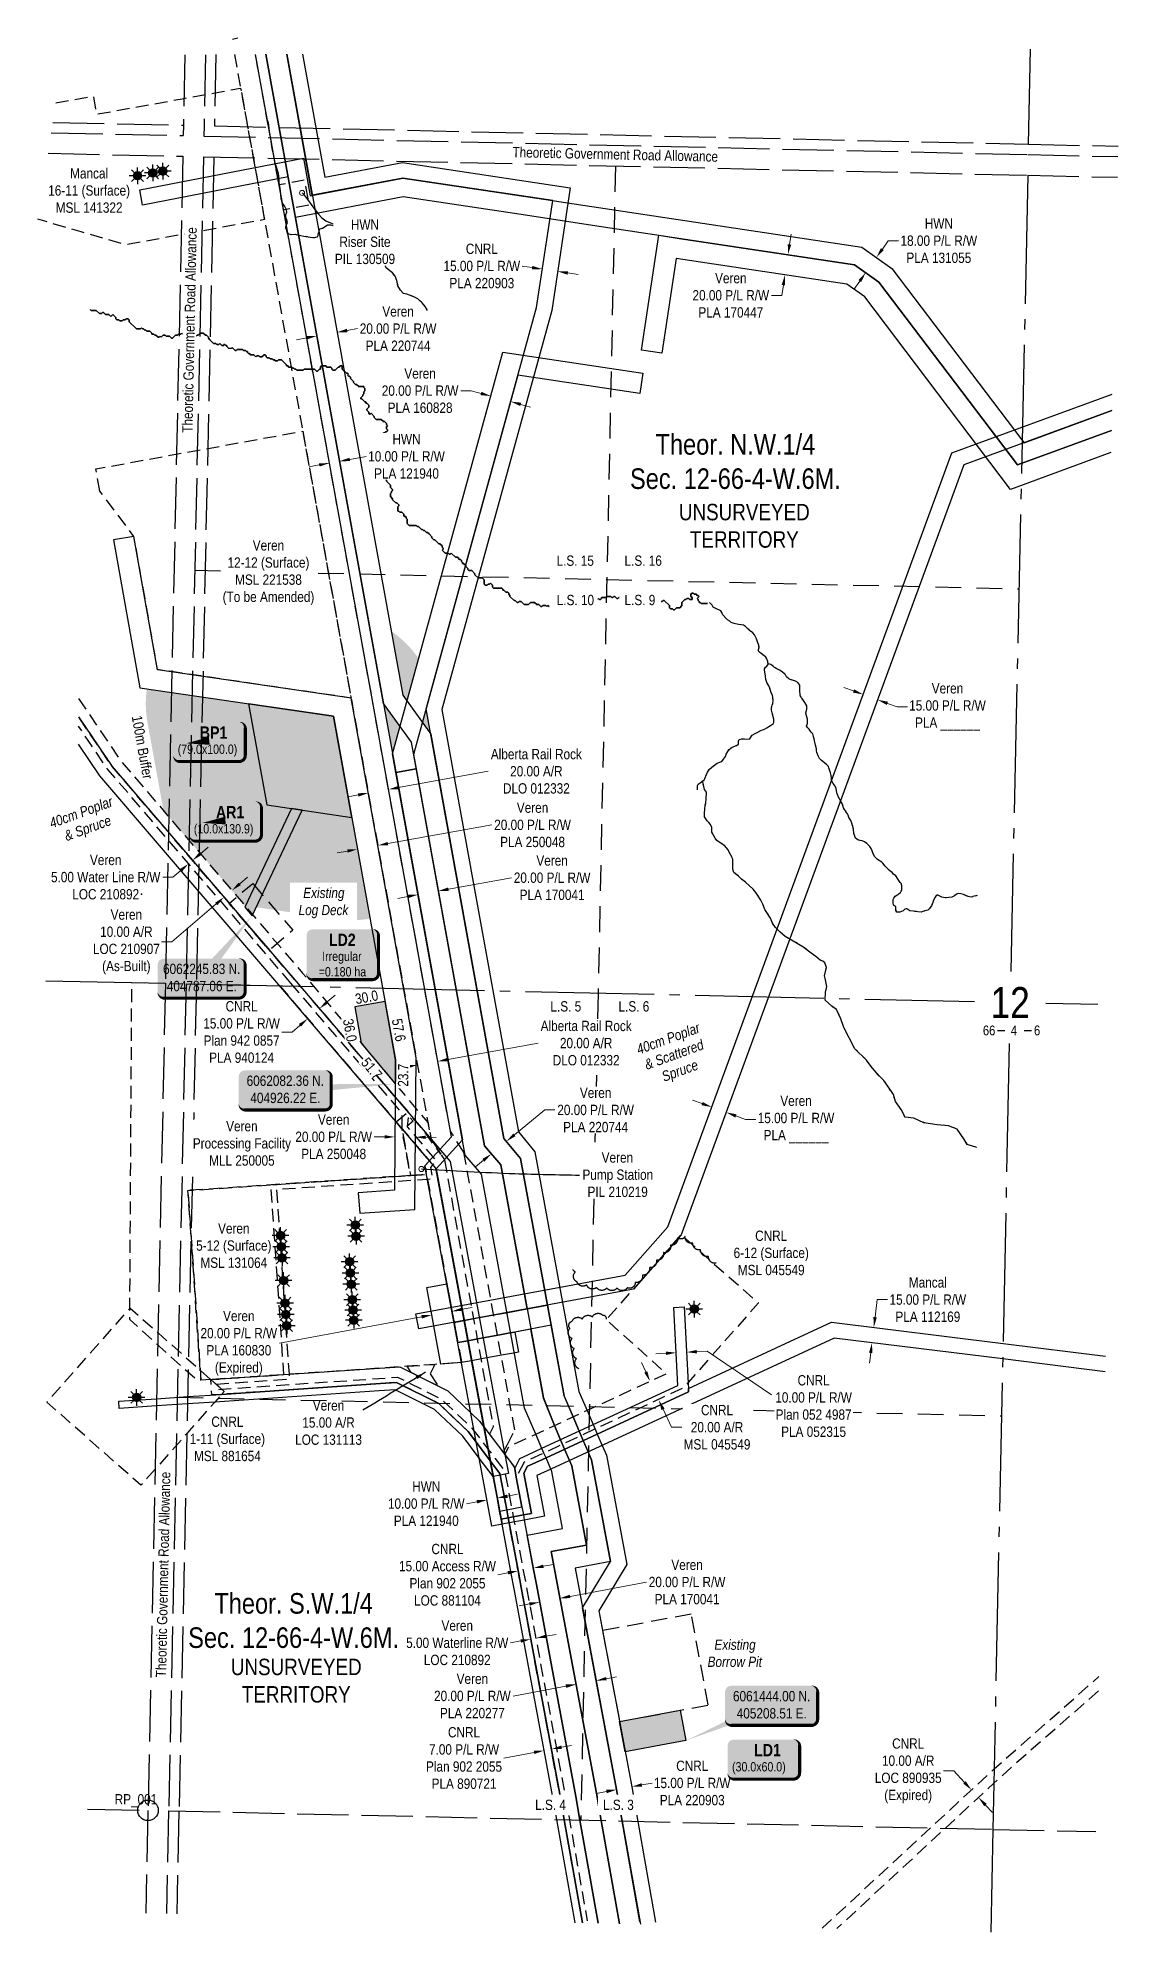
# Model space of a CAD drawing. Extents: x 403584 to 407532, y 6061258 to 6064935.
# Drawn here: x 404579 to 405629, y 6061258 to 6063100 of the extents above; entities that cross this region are included whole.
import ezdxf
from ezdxf.enums import TextEntityAlignment as Align

# ---------------------------------------------------------------- set-up
doc = ezdxf.new("R2010")
doc.units = 0
doc.header["$LTSCALE"] = 5
doc.header["$PDSIZE"] = 0.5
for name, pattern in [('0', [1, 1, 0]), ('foc-ACCESSROAD', [3.75, 2.5, -1.25]), ('foc-LSD', [8, 5, -3]), ('foc-QUARTERLINE', [33, 25, -3, 2, -3]), ('foc-UNSURVEYED', [12.5, 10, -2.5]), ('foc-WHEELTRACKS', [2, 0.4, -1.6]), ('HIDDEN2', [4.7625, 3.175, -1.5875])]:
    doc.linetypes.add(name, pattern=pattern)
doc.layers.get('Defpoints').update_dxf_attribs({"color": 9})
for name, color, linetype in [('10', 1, 'Continuous'), ('35', 37, 'Continuous'), ('9', 3, 'Continuous'), ('C-AR', 13, 'foc-ACCESSROAD'), ('C-RW', 13, 'Continuous'), ('C-SYMBOL', 7, 'Continuous'), ('C-WS', 13, 'foc-ACCESSROAD'), ('DETAIL-T', 7, 'Continuous'), ('F-AR', 190, 'foc-ACCESSROAD'), ('F-RW', 190, 'Continuous'), ('F-WS', 190, 'foc-ACCESSROAD'), ('F-WS-S', 8, 'Continuous'), ('L-QSEC', 8, 'foc-QUARTERLINE'), ('L-ROAD-T', 7, 'Continuous'), ('L-SECLBL', 7, 'Continuous'), ('L-SECTION-LSD', 7, 'foc-LSD'), ('L-UNS-T', 3, 'Continuous'), ('L-USEC', 7, 'foc-UNSURVEYED'), ('P-BUFFER-H 30m', 51, 'Continuous'), ('P-BUFFER-T', 40, 'Continuous'), ('P-TEMP-BLOCKS', 250, 'Continuous'), ('P-TEMP-H', 41, 'Continuous'), ('P-TEMP_LOG DECK', 46, 'Continuous'), ('P-TEMP_WORKSPACE', 46, 'Continuous'), ('T-BUSH', 110, '0'), ('T-BUSH-T', 110, 'Continuous'), ('T-CREEK', 160, 'Continuous'), ('T-EXISTING RTF', 220, 'HIDDEN2'), ('T-EXISTING RTF-T', 220, 'Continuous'), ('T-WATER', 160, 'Continuous'), ('T-WATER-P3', 160, 'foc-WHEELTRACKS'), ('WETLAND', 143, 'Continuous')]:
    doc.layers.add(name, color=color, linetype=linetype)
for name, color, linetype, lineweight in [('C-AR-T', 13, 'Continuous', 9), ('C-RW-T', 13, 'Continuous', 9), ('C-WS-T', 13, 'Continuous', 9), ('F-AR-T', 190, 'Continuous', 9), ('F-RW-T', 190, 'Continuous', 9), ('F-WS-T', 190, 'Continuous', 9), ('P-TEMP-T', 46, 'Continuous', 18)]:
    doc.layers.add(name, color=color, linetype=linetype, lineweight=lineweight)
doc.styles.add('100L', font='ARIALN.TTF', dxfattribs={"height": 11})
doc.styles.add('175L', font='ARIALN.TTF', dxfattribs={"height": 20})
doc.styles.add('80', font='ARIALN.TTF', dxfattribs={"height": 10})
doc.styles.add('80CG', font='ARIALN.TTF', dxfattribs={"height": 10})
doc.styles.add('80L', font='ARIALN.TTF', dxfattribs={"height": 10})
doc.styles.add('80LS', font='ARIALNI.TTF', dxfattribs={"height": 10})
doc.styles.add('BOLD', font='ARIALNB.TTF')
doc.styles.add('foc-LtypeFont', font='ARIALN.TTF', dxfattribs={"height": 7.35})
doc.styles.add('SIMPLEX', font='ARIALN.TTF')
doc.linetypes.add('foc-TOPO-flowdirection-NOLINE', pattern='A,0,[">",foc-LtypeFont,S=0.3,R=0,X=0,Y=-0.945],-20,[">",foc-LtypeFont,S=0.3,R=0,X=0,Y=-0.945],0', length=20)
doc.dimstyles.new('Compass 5 000', dxfattribs={"dimscale": 5, "dimtxt": 9, "dimasz": 2, "dimexe": 0.2, "dimexo": 0.0625, "dimgap": 0.5, "dimtad": 0, "dimtih": 1, "dimtoh": 1, "dimzin": 0, "dimdsep": 46, "dimtxsty": '80CG', "dimcen": 0.1, "dimse1": 1, "dimse2": 1, "dimclrd": 256, "dimclrt": 256, "dimaunit": 1, "dimadec": 4, "dimazin": 0, "dimtfac": 0.06, "dimtofl": 0, "dimtmove": 0, "dimatfit": 1, "dimfxl": 0.2, "dimtolj": 1, "dimtzin": 0, "dimlwd": -1, "dimarcsym": 0})

msp = doc.modelspace()

# ---------------------------------------------------------------- texts
at = {"layer": '35', "color": 3, "style": '80'}
msp.add_attdef('RP_001', (404653.338, 6061381.896), 'RP', height=9.9959, dxfattribs=at)
at = {"layer": 'C-AR-T', "insert": (404861.184, 6061774.872), "char_height": 9.9959, "attachment_point": 2, "rotation": 0.024768, "style": '80L'}
msp.add_mtext_dynamic_manual_height_columns('Veren\\P15.00 A/R\\PLOC 131113', width=81.36452, gutter_width=50.02, heights=[0], dxfattribs=at)
at = {"layer": 'C-SYMBOL', "color": 3, "attachment_point": 2, "style": '175L'}
for s, insert, char_height, width in [('Theor. N.W.1/4 \\PSec. 12-66-4-W.6M.', (405256.685, 6062714.282), 19.99186, 203.1596), ('Theor. S.W.1/4\\PSec. 12-66-4-W.6M.', (404827.252, 6061587.388), 19.99185, 207.26356)]:
    msp.add_mtext(s, dxfattribs=dict(at, insert=insert, char_height=char_height, width=width))
at = {"layer": 'C-WS', "insert": (404769.114, 6061946.957), "char_height": 9.99592, "attachment_point": 2, "rotation": 0.024768, "style": '80L'}
msp.add_mtext_dynamic_manual_height_columns('Veren\\P5-12 (Surface)\\PMSL 131064', width=81.36452, gutter_width=50.02, heights=[0], dxfattribs=at)
at = {"layer": 'F-WS-T', "char_height": 9.99592, "attachment_point": 2, "rotation": 0.024768, "style": '80L'}
for s, width, insert in [('CNRL\\P6-12 (Surface)\\PMSL 045549', 81.36452, (405291.448, 6061939.831)), ('CNRL\\P1-11 (Surface)\\PMSL 881654', 72.59427, (404762.882, 6061759.017))]:
    msp.add_mtext_dynamic_manual_height_columns(s, width=width, gutter_width=50.02, heights=[0], dxfattribs=dict(at, insert=insert))
at = {"layer": 'L-UNS-T', "color": 3, "char_height": 15.99348, "attachment_point": 5, "style": '80L'}
for insert in [(405265.318, 6062625.022), (404829.813, 6061502.135)]:
    msp.add_mtext_dynamic_manual_height_columns('UNSURVEYED TERRITORY', width=126.41375, gutter_width=47.5, heights=[0], dxfattribs=dict(at, insert=insert))
at = {"layer": 'P-BUFFER-T', "insert": (404679.667, 6062441.377), "char_height": 9.99597, "attachment_point": 1, "rotation": 280.259105, "style": '80L'}
msp.add_mtext_dynamic_manual_height_columns('100m Buffer', width=63.46489, gutter_width=50, heights=[0], dxfattribs=at)
at = {"layer": 'P-TEMP-T', "linetype": 'ByBlock', "insert": (404886.353, 6062169.776), "char_height": 9.9959, "attachment_point": 1, "rotation": 10.259658, "style": '80L'}
msp.add_mtext_dynamic_manual_height_columns('30.0', width=35.37807, gutter_width=50, heights=[0], dxfattribs=at)
at = {"layer": 'T-BUSH-T', "insert": (404588.429, 6062340.216), "char_height": 9.99603, "attachment_point": 1, "rotation": 20, "style": '80L'}
msp.add_mtext_dynamic_manual_height_columns('\\pi0.32548,t60.302;{\\fArial Narrow|b0|i1|c0|p34;40cm Poplar \\P\\pi9.7453,t69.722;& Spruce}', width=65.40696, gutter_width=50, heights=[0], dxfattribs=at)
at = {"layer": 'T-BUSH-T', "insert": (405189.606, 6062131.398), "char_height": 9.99592, "width": 68.42918, "attachment_point": 2, "rotation": 20, "style": '80LS'}
msp.add_mtext('40cm Poplar\\P& Scattered Spruce', dxfattribs=at)
at = {"layer": 'T-EXISTING RTF-T', "linetype": 'ByBlock', "insert": (405229.345, 6061542.253), "char_height": 10, "attachment_point": 1, "style": '80L'}
msp.add_mtext_dynamic_manual_height_columns('\\pi6.919;{\\fArial Narrow|b0|i1|c0|p34;Existing \\P\\pi0.29898;Borrow Pit}', width=53.37422, gutter_width=50, heights=[0], dxfattribs=at)

# ---------------------------------------------------------------- blocks, each defined once
blk = doc.blocks.new('L-SECLBL')
at = {"layer": '9', "color": 7}
for p, q in [((-5.1, -27.8), (-12.3, -27.8)), ((20.7, -27.8), (13.5, -27.8))]:
    blk.add_line(p, q, dxfattribs=at)
at = {"layer": '10', "color": 2, "style": 'SIMPLEX'}
blk.add_attdef('SEC', text='', height=30, dxfattribs=at).set_placement((0, 0), align=Align.MIDDLE)
at = {"layer": '10', "color": 5, "style": '80L'}
blk.add_attdef('TWP', text='', height=9.5, dxfattribs=at).set_placement((-14.4, -27.4), align=Align.MIDDLE_RIGHT)
blk.add_attdef('RGE', text='', height=9.5, dxfattribs=at).set_placement((3.6, -27.4), align=Align.MIDDLE_CENTER)
blk.add_attdef('MER', text='', height=9.5, dxfattribs=at).set_placement((23.2, -27.4), align=Align.MIDDLE_LEFT)
blk = doc.blocks.new('*D361')
at = {"layer": 'C-AR-T', "transparency": 16777216}
for p, q in [((404774.9, 6062277), (404782.4, 6062283.5)), ((404752.1, 6062257.5), (404709, 6062220.6)), ((404709, 6062220.6), (404699, 6062220.6))]:
    blk.add_line(p, q, dxfattribs=at)
for points in [[(404773.8, 6062278.2), (404775.9, 6062275.7), (404767.3, 6062270.5)], [(404751, 6062258.7), (404753.1, 6062256.2), (404759.7, 6062264)]]:
    blk.add_solid(points, dxfattribs=at)
at = {"layer": 'Defpoints', "color": 0, "transparency": 16777216}
for p in [(404767.3, 6062270.5), (404769.5, 6062267.9), (404761.9, 6062261.4)]:
    blk.add_point(p, dxfattribs=at)
at = {"layer": 'C-AR-T', "transparency": 16777216, "insert": (404664.7, 6062220.6), "char_height": 10, "attachment_point": 5, "style": '80CG'}
blk.add_mtext('\\A1;Veren\\P10.00 A/R\\PLOC 210907\\P(As-Built)', dxfattribs=at)
blk = doc.blocks.new('*D362')
at = {"layer": 'C-RW-T', "transparency": 16777216}
for p, q in [((405072.5, 6061545.4), (405082.4, 6061547.2)), ((405048, 6061540.8), (405038.1, 6061539))]:
    blk.add_line(p, q, dxfattribs=at)
for points in [[(405072.2, 6061547), (405072.9, 6061543.7), (405062.7, 6061543.5)], [(405047.7, 6061542.4), (405048.3, 6061539.1), (405057.8, 6061542.6)]]:
    blk.add_solid(points, dxfattribs=at)
at = {"layer": 'Defpoints', "color": 0, "transparency": 16777216}
for p in [(405057.8, 6061542.6), (405062.8, 6061515.6), (405067.7, 6061516.5)]:
    blk.add_point(p, dxfattribs=at)
at = {"layer": 'C-RW-T', "transparency": 16777216, "insert": (404986.3, 6061539), "char_height": 10, "attachment_point": 5, "style": '80CG'}
blk.add_mtext('\\A1;Veren\\P5.00 Waterline R/W\\PLOC 210892', dxfattribs=at)
blk = doc.blocks.new('*D363')
at = {"layer": 'C-RW-T', "transparency": 16777216}
for p, q in [((404991, 6061863.3), (405000.8, 6061865.1)), ((404951.7, 6061856), (404813.6, 6061830.3))]:
    blk.add_line(p, q, dxfattribs=at)
for points in [[(404990.7, 6061864.9), (404991.3, 6061861.6), (404981.2, 6061861.4)], [(404951.4, 6061857.6), (404952, 6061854.3), (404961.6, 6061857.8)]]:
    blk.add_solid(points, dxfattribs=at)
at = {"layer": 'Defpoints', "color": 0, "transparency": 16777216}
for p in [(404960.9, 6061861.2), (404980.6, 6061864.8), (404961.6, 6061857.8)]:
    blk.add_point(p, dxfattribs=at)
at = {"layer": 'C-RW-T', "transparency": 16777216, "insert": (404774, 6061830.3), "char_height": 10, "attachment_point": 5, "style": '80CG'}
blk.add_mtext('\\A1;Veren\\P20.00 P/L R/W\\PPLA 160830\\P(Expired)', dxfattribs=at)
blk = doc.blocks.new('*D364')
at = {"layer": 'C-RW-T', "transparency": 16777216}
for p, q in [((405091.9, 6061496.8), (405040.6, 6061487.3)), ((405131.2, 6061504.1), (405141.1, 6061506))]:
    blk.add_line(p, q, dxfattribs=at)
for points in [[(405091.6, 6061498.5), (405092.2, 6061495.2), (405101.8, 6061498.6)], [(405130.9, 6061505.8), (405131.5, 6061502.5), (405121.4, 6061502.3)]]:
    blk.add_solid(points, dxfattribs=at)
at = {"layer": 'Defpoints', "color": 0, "transparency": 16777216}
for p in [(405121.4, 6061502.3), (405118.3, 6061409.6), (405138, 6061413.3)]:
    blk.add_point(p, dxfattribs=at)
at = {"layer": 'C-RW-T', "transparency": 16777216, "insert": (405001, 6061487.3), "char_height": 10, "attachment_point": 5, "style": '80CG'}
blk.add_mtext('\\A1;Veren\\P20.00 P/L R/W\\PPLA 220277', dxfattribs=at)
blk = doc.blocks.new('*D365')
at = {"layer": 'C-RW-T', "transparency": 16777216}
for p, q in [((405095.9, 6061584.2), (405170.2, 6061598.1)), ((405056.4, 6061576.8), (405046.6, 6061574.9))]:
    blk.add_line(p, q, dxfattribs=at)
for points in [[(405095.6, 6061585.8), (405096.2, 6061582.5), (405086, 6061582.3)], [(405056.1, 6061578.4), (405056.7, 6061575.1), (405066.2, 6061578.6)]]:
    blk.add_solid(points, dxfattribs=at)
at = {"layer": 'Defpoints', "color": 0, "transparency": 16777216}
for p in [(405086, 6061582.3), (405090.3, 6061450), (405110.1, 6061453.7)]:
    blk.add_point(p, dxfattribs=at)
at = {"layer": 'C-RW-T', "transparency": 16777216, "insert": (405209.7, 6061598.1), "char_height": 10, "attachment_point": 5, "style": '80CG'}
blk.add_mtext('\\A1;Veren\\P20.00 P/L R/W\\PPLA 170041', dxfattribs=at)
blk = doc.blocks.new('*D366')
at = {"layer": 'C-RW-T', "transparency": 16777216}
for p, q in [((405309.2, 6062898.7), (405310.7, 6062908.6)), ((405303.3, 6062859.1), (405301.8, 6062849.2)), ((405301.8, 6062849.2), (405291.8, 6062849.2))]:
    blk.add_line(p, q, dxfattribs=at)
for points in [[(405307.6, 6062898.9), (405310.9, 6062898.4), (405307.7, 6062888.8)], [(405301.6, 6062859.4), (405304.9, 6062858.9), (405304.8, 6062869)]]:
    blk.add_solid(points, dxfattribs=at)
at = {"layer": 'Defpoints', "color": 0, "transparency": 16777216}
for p in [(405269.3, 6062894.6), (405266.3, 6062874.8), (405307.7, 6062888.8)]:
    blk.add_point(p, dxfattribs=at)
at = {"layer": 'C-RW-T', "transparency": 16777216, "insert": (405252.2, 6062849.2), "char_height": 10, "attachment_point": 5, "style": '80CG'}
blk.add_mtext('\\A1;Veren\\P20.00 P/L R/W\\PPLA 170447', dxfattribs=at)
blk = doc.blocks.new('*D367')
at = {"layer": 'C-RW-T', "transparency": 16777216}
for p, q in [((405224.3, 6062063.4), (405214.9, 6062066.8)), ((405257.2, 6062051.3), (405266.6, 6062047.9)), ((405266.6, 6062047.9), (405276.6, 6062047.9))]:
    blk.add_line(p, q, dxfattribs=at)
for points in [[(405224.9, 6062064.9), (405223.7, 6062061.8), (405233.7, 6062059.9)], [(405257.7, 6062052.9), (405256.6, 6062049.7), (405247.8, 6062054.8)]]:
    blk.add_solid(points, dxfattribs=at)
at = {"layer": 'Defpoints', "color": 0, "transparency": 16777216}
for p in [(405233.4, 6062059.1), (405247.5, 6062053.9), (405247.8, 6062054.8)]:
    blk.add_point(p, dxfattribs=at)
at = {"layer": 'C-RW-T', "transparency": 16777216, "insert": (405315.6, 6062047.9), "char_height": 10, "attachment_point": 5, "style": '80CG'}
blk.add_mtext('\\A1;Veren\\P15.00 P/L R/W\\PPLA ______', dxfattribs=at)
blk = doc.blocks.new('*D368')
at = {"layer": 'C-RW-T', "transparency": 16777216}
for p, q in [((405371.5, 6062464.5), (405362.1, 6062468)), ((405404.4, 6062452.5), (405413.8, 6062449)), ((405413.8, 6062449), (405423.8, 6062449))]:
    blk.add_line(p, q, dxfattribs=at)
for points in [[(405372.1, 6062466.1), (405370.9, 6062463), (405380.9, 6062461.1)], [(405404.9, 6062454.1), (405403.8, 6062450.9), (405395, 6062455.9)]]:
    blk.add_solid(points, dxfattribs=at)
at = {"layer": 'Defpoints', "color": 0, "transparency": 16777216}
for p in [(405395, 6062455.9), (405319.9, 6062294.9), (405334, 6062289.7)]:
    blk.add_point(p, dxfattribs=at)
at = {"layer": 'C-RW-T', "transparency": 16777216, "insert": (405462.8, 6062449), "char_height": 10, "attachment_point": 5, "style": '80CG'}
blk.add_mtext('\\A1;Veren\\P15.00 P/L R/W\\PPLA ______', dxfattribs=at)
blk = doc.blocks.new('*D369')
at = {"layer": 'Defpoints', "color": 0, "transparency": 16777216}
for p in [(405195, 6061803.2), (405182.1, 6061775.2), (405203.4, 6061785.1)]:
    blk.add_point(p, dxfattribs=at)
at = {"layer": 'F-AR-T', "transparency": 16777216}
for p, q in [((405169.5, 6061802.4), (405165.3, 6061811.5)), ((405186.3, 6061766.1), (405194.5, 6061748.6)), ((405194.5, 6061748.6), (405204.5, 6061748.6))]:
    blk.add_line(p, q, dxfattribs=at)
for points in [[(405171, 6061803.1), (405168, 6061801.7), (405173.7, 6061793.3)], [(405187.9, 6061766.8), (405184.8, 6061765.4), (405182.1, 6061775.2)]]:
    blk.add_solid(points, dxfattribs=at)
at = {"layer": 'F-AR-T', "transparency": 16777216, "insert": (405238.8, 6061748.6), "char_height": 10, "attachment_point": 5, "style": '80CG', "bg_fill": 3, "box_fill_scale": 1.1, "bg_fill_color": 256, "bg_fill_true_color": 13158600, "bg_fill_transparency": 0}
blk.add_mtext('\\A1;CNRL\\P20.00 A/R\\PMSL 045549', dxfattribs=at)
blk = doc.blocks.new('*D370')
at = {"layer": 'Defpoints', "color": 0, "transparency": 16777216}
for p in [(405060.2, 6061611.6), (405049, 6061589.6), (405063.8, 6061592.3)]:
    blk.add_point(p, dxfattribs=at)
at = {"layer": 'F-AR-T', "transparency": 16777216}
for p, q in [((405035.6, 6061607), (405025.7, 6061605.2)), ((405070, 6061613.5), (405079.8, 6061615.3))]:
    blk.add_line(p, q, dxfattribs=at)
for points in [[(405035.3, 6061608.7), (405035.9, 6061605.4), (405045.4, 6061608.9)], [(405069.7, 6061615.1), (405070.3, 6061611.8), (405060.2, 6061611.6)]]:
    blk.add_solid(points, dxfattribs=at)
at = {"layer": 'F-AR-T', "transparency": 16777216, "insert": (404976.8, 6061605.2), "char_height": 10, "attachment_point": 5, "style": '80CG'}
blk.add_mtext('\\A1;CNRL\\P15.00 Access R/W\\PPlan 902 2055\\PLOC 881104', dxfattribs=at)
blk = doc.blocks.new('*D371')
at = {"layer": 'Defpoints', "color": 0, "transparency": 16777216}
for p in [(405472, 6061382.9), (405486.1, 6061396), (405478.8, 6061375.6)]:
    blk.add_point(p, dxfattribs=at)
at = {"layer": 'F-AR-T', "transparency": 16777216}
for p, q in [((405468.9, 6061414.6), (405458.9, 6061414.6)), ((405479.3, 6061403.3), (405468.9, 6061414.6)), ((405499.7, 6061381.3), (405506.5, 6061374))]:
    blk.add_line(p, q, dxfattribs=at)
for points in [[(405480.5, 6061404.5), (405478.1, 6061402.2), (405486.1, 6061396)], [(405500.9, 6061382.5), (405498.5, 6061380.2), (405492.9, 6061388.7)]]:
    blk.add_solid(points, dxfattribs=at)
at = {"layer": 'F-AR-T', "transparency": 16777216, "insert": (405424.6, 6061414.6), "char_height": 10, "attachment_point": 5, "style": '80CG'}
blk.add_mtext('\\A1;CNRL\\P10.00 A/R\\PLOC 890935\\P(Expired)', dxfattribs=at)
blk = doc.blocks.new('*D372')
at = {"layer": 'Defpoints', "color": 0, "transparency": 16777216}
for p in [(405412.4, 6061843.1), (405389.4, 6061830.8), (405410.6, 6061828.2)]:
    blk.add_point(p, dxfattribs=at)
at = {"layer": 'F-RW-T', "transparency": 16777216}
for p, q in [((405392.5, 6061855.6), (405394.6, 6061872.7)), ((405394.6, 6061872.7), (405404.6, 6061872.7)), ((405388.2, 6061820.9), (405386.9, 6061811))]:
    blk.add_line(p, q, dxfattribs=at)
for points in [[(405390.8, 6061855.8), (405394.1, 6061855.4), (405391.2, 6061845.7)], [(405386.5, 6061821.1), (405389.8, 6061820.7), (405389.4, 6061830.8)]]:
    blk.add_solid(points, dxfattribs=at)
at = {"layer": 'F-RW-T', "transparency": 16777216, "insert": (405443.7, 6061872.7), "char_height": 10, "attachment_point": 5, "style": '80CG'}
blk.add_mtext('\\A1;Mancal\\P15.00 P/L R/W\\PPLA 112169', dxfattribs=at)
blk = doc.blocks.new('*D373')
at = {"layer": 'Defpoints', "color": 0, "transparency": 16777216}
for p in [(405060.7, 6061488.8), (405067.6, 6061490.1), (405070.8, 6061434.3)]:
    blk.add_point(p, dxfattribs=at)
at = {"layer": 'F-RW-T', "transparency": 16777216}
for p, q in [((405087.6, 6061437.5), (405097.4, 6061439.3)), ((405061, 6061432.5), (405031.7, 6061427))]:
    blk.add_line(p, q, dxfattribs=at)
for points in [[(405087.3, 6061439.1), (405087.9, 6061435.8), (405077.7, 6061435.6)], [(405060.7, 6061434.1), (405061.3, 6061430.9), (405070.8, 6061434.3)]]:
    blk.add_solid(points, dxfattribs=at)
at = {"layer": 'F-RW-T', "transparency": 16777216, "insert": (404992.9, 6061427), "char_height": 10, "attachment_point": 5, "style": '80CG'}
blk.add_mtext('\\A1;CNRL\\P7.00 P/L R/W\\PPlan 902 2055\\PPLA 890721', dxfattribs=at)
blk = doc.blocks.new('*D374')
at = {"layer": 'Defpoints', "color": 0, "transparency": 16777216}
for p in [(405379.7, 6062873.8), (405390.1, 6062888.5), (405393.7, 6062885.9)]:
    blk.add_point(p, dxfattribs=at)
at = {"layer": 'F-RW-T', "transparency": 16777216}
for p, q in [((405399.5, 6062894.1), (405405.3, 6062902.3)), ((405405.3, 6062902.3), (405415.3, 6062902.3)), ((405377.5, 6062863.1), (405371.8, 6062854.9))]:
    blk.add_line(p, q, dxfattribs=at)
for points in [[(405398.1, 6062895.1), (405400.9, 6062893.1), (405393.7, 6062885.9)], [(405376.2, 6062864.1), (405378.9, 6062862.1), (405383.3, 6062871.3)]]:
    blk.add_solid(points, dxfattribs=at)
at = {"layer": 'F-RW-T', "transparency": 16777216, "insert": (405454.4, 6062902.3), "char_height": 10, "attachment_point": 5, "style": '80CG'}
blk.add_mtext('\\A1;HWN\\P18.00 P/L R/W\\PPLA 131055', dxfattribs=at)
blk = doc.blocks.new('*D375')
at = {"layer": 'Defpoints', "color": 0, "transparency": 16777216}
for p in [(405139.6, 6061404.5), (405154.4, 6061407.2), (405155.9, 6061399)]:
    blk.add_point(p, dxfattribs=at)
at = {"layer": 'F-RW-T', "transparency": 16777216}
for p, q in [((405165.7, 6061400.9), (405175.6, 6061402.7)), ((405131.3, 6061394.4), (405121.5, 6061392.6))]:
    blk.add_line(p, q, dxfattribs=at)
for points in [[(405165.4, 6061402.5), (405166.1, 6061399.2), (405155.9, 6061399)], [(405131, 6061396.1), (405131.7, 6061392.8), (405141.2, 6061396.3)]]:
    blk.add_solid(points, dxfattribs=at)
at = {"layer": 'F-RW-T', "transparency": 16777216, "insert": (405214.7, 6061402.7), "char_height": 10, "attachment_point": 5, "style": '80CG'}
blk.add_mtext('\\A1;CNRL\\P15.00 P/L R/W\\PPLA 220903', dxfattribs=at)
blk = doc.blocks.new('*D376')
at = {"layer": 'Defpoints', "color": 0, "transparency": 16777216}
for p in [(405013.6, 6061687), (405015.3, 6061678), (405023.5, 6061688.8)]:
    blk.add_point(p, dxfattribs=at)
at = {"layer": 'F-RW-T', "transparency": 16777216}
for p, q in [((405005.5, 6061676.2), (404995.3, 6061674.3)), ((405035, 6061681.7), (405044.8, 6061683.5))]:
    blk.add_line(p, q, dxfattribs=at)
for points in [[(405005.2, 6061677.8), (405005.8, 6061674.5), (405015.3, 6061678)], [(405034.7, 6061683.3), (405035.3, 6061680), (405025.1, 6061679.8)]]:
    blk.add_solid(points, dxfattribs=at)
at = {"layer": 'F-RW-T', "transparency": 16777216, "insert": (404956.2, 6061674.3), "char_height": 10, "attachment_point": 5, "style": '80CG'}
blk.add_mtext('\\A1;HWN\\P10.00 P/L R/W\\PPLA 121940', dxfattribs=at)
blk = doc.blocks.new('*D377')
at = {"layer": 'Defpoints', "color": 0, "transparency": 16777216}
for p in [(404802.5, 6062213.9), (404791.2, 6062204.1), (404841, 6062145.9)]:
    blk.add_point(p, dxfattribs=at)
at = {"layer": 'F-RW-T', "transparency": 16777216}
for p, q in [((404860, 6062162.2), (404867.6, 6062168.7)), ((404833.4, 6062139.4), (404825.8, 6062132.9)), ((404825.8, 6062132.9), (404815.8, 6062132.9))]:
    blk.add_line(p, q, dxfattribs=at)
for points in [[(404858.9, 6062163.4), (404861.1, 6062160.9), (404852.4, 6062155.7)], [(404832.3, 6062140.7), (404834.5, 6062138.2), (404841, 6062145.9)]]:
    blk.add_solid(points, dxfattribs=at)
at = {"layer": 'F-RW-T', "transparency": 16777216, "insert": (404776.7, 6062132.9), "char_height": 10, "attachment_point": 5, "style": '80CG', "bg_fill": 3, "box_fill_scale": 1.1, "bg_fill_color": 256, "bg_fill_true_color": 13158600, "bg_fill_transparency": 0}
blk.add_mtext('\\A1;CNRL\\P15.00 P/L R/W\\PPlan 942 0857\\PPLA 940124', dxfattribs=at)
blk = doc.blocks.new('GAS')
h = blk.add_hatch(color=255)
h.dxf.hatch_style = 1
edge = h.paths.add_edge_path()
edge.add_arc((0, 0), 0.9, 0, 360)
for p, q in [((-0.81, 0), (-1.62, 0)), ((-0.57, 0.57), (-1.14, 1.14)), ((0, 0.81), (0, 1.62)), ((0.57, 0.57), (1.14, 1.14)), ((1.62, 0), (0.81, 0)), ((-0.57, -0.57), (-1.14, -1.14)), ((0, -0.81), (0, -1.62)), ((1.14, -1.14), (0.57, -0.57))]:
    blk.add_line(p, q)
blk.add_circle((0, 0), 0.8)
blk = doc.blocks.new('*D385')
at = {"layer": 'Defpoints', "color": 0, "transparency": 16777216}
for p in [(404862, 6062686.3), (404871.9, 6062688.1), (404871.9, 6062687.9)]:
    blk.add_point(p, dxfattribs=at)
at = {"layer": 'F-RW-T', "transparency": 16777216}
for p, q in [((404881.8, 6062689.6), (404897.9, 6062692.6)), ((404852.2, 6062684.3), (404842.4, 6062682.5))]:
    blk.add_line(p, q, dxfattribs=at)
for points in [[(404881.5, 6062691.3), (404882.1, 6062688), (404871.9, 6062687.9)], [(404851.9, 6062685.9), (404852.5, 6062682.7), (404862.1, 6062686.1)]]:
    blk.add_solid(points, dxfattribs=at)
at = {"layer": 'F-RW-T', "transparency": 16777216, "insert": (404937, 6062692.6), "char_height": 10, "attachment_point": 5, "style": '80CG', "bg_fill": 3, "box_fill_scale": 1.1, "bg_fill_color": 256, "bg_fill_true_color": 13158600, "bg_fill_transparency": 0}
blk.add_mtext('\\A1;HWN\\P10.00 P/L R/W\\PPLA 121940', dxfattribs=at)
blk = doc.blocks.new('*D394')
at = {"layer": 'Defpoints', "color": 0, "transparency": 16777216}
for p in [(404896.7, 6062382.3), (404916.4, 6062385.9), (404919.5, 6062368.8)]:
    blk.add_point(p, dxfattribs=at)
at = {"layer": 'F-AR-T', "transparency": 16777216}
for p, q in [((404929.3, 6062370.6), (405016.5, 6062386.4)), ((404890, 6062363.5), (404880.2, 6062361.7))]:
    blk.add_line(p, q, dxfattribs=at)
for points in [[(404889.7, 6062365.1), (404890.3, 6062361.8), (404899.8, 6062365.3)], [(404929, 6062372.2), (404929.6, 6062369), (404919.5, 6062368.8)]]:
    blk.add_solid(points, dxfattribs=at)
at = {"layer": 'F-AR-T', "transparency": 16777216, "insert": (405063.2, 6062386.4), "char_height": 10, "attachment_point": 5, "style": '80CG'}
blk.add_mtext('\\A1;Alberta Rail Rock\\P20.00 A/R\\PDLO 012332', dxfattribs=at)
blk = doc.blocks.new('*D406')
at = {"layer": 'C-RW-T', "transparency": 16777216}
for p, q in [((404977.7, 6062271.8), (405038.9, 6062282.9)), ((404938.4, 6062264.7), (404928.5, 6062262.9))]:
    blk.add_line(p, q, dxfattribs=at)
for points in [[(404938.1, 6062266.3), (404938.7, 6062263.1), (404948.2, 6062266.5)], [(404977.4, 6062273.5), (404978, 6062270.2), (404967.9, 6062270)]]:
    blk.add_solid(points, dxfattribs=at)
at = {"layer": 'Defpoints', "color": 0, "transparency": 16777216}
for p in [(404946.7, 6062274.8), (404966.3, 6062278.4), (404967.9, 6062270)]:
    blk.add_point(p, dxfattribs=at)
at = {"layer": 'C-RW-T', "transparency": 16777216, "insert": (405078.5, 6062282.9), "char_height": 10, "attachment_point": 5, "style": '80CG'}
blk.add_mtext('\\A1;Veren\\P20.00 P/L R/W\\PPLA 170041', dxfattribs=at)
blk = doc.blocks.new('*D407')
at = {"layer": 'C-RW-T', "transparency": 16777216}
for p, q in [((404840, 6062807.9), (404830.2, 6062806.1)), ((404879.4, 6062815), (404889.2, 6062816.8))]:
    blk.add_line(p, q, dxfattribs=at)
for points in [[(404839.7, 6062809.5), (404840.3, 6062806.3), (404849.8, 6062809.7)], [(404879.1, 6062816.7), (404879.7, 6062813.4), (404869.5, 6062813.3)]]:
    blk.add_solid(points, dxfattribs=at)
at = {"layer": 'Defpoints', "color": 0, "transparency": 16777216}
for p in [(404849.8, 6062809.8), (404869.5, 6062813.4), (404869.5, 6062813.3)]:
    blk.add_point(p, dxfattribs=at)
at = {"layer": 'C-RW-T', "transparency": 16777216, "insert": (404928.8, 6062816.8), "char_height": 10, "attachment_point": 5, "style": '80CG'}
blk.add_mtext('\\A1;Veren\\P20.00 P/L R/W\\PPLA 220744', dxfattribs=at)
blk = doc.blocks.new('*D408')
at = {"layer": 'Defpoints', "color": 0, "transparency": 16777216}
for p in [(405069.1, 6062875.3), (405069.1, 6062874.7), (405084, 6062873)]:
    blk.add_point(p, dxfattribs=at)
at = {"layer": 'F-RW-T', "transparency": 16777216}
for p, q in [((405059.2, 6062876.2), (405049.3, 6062877.7)), ((405093.8, 6062871), (405103.7, 6062869.5))]:
    blk.add_line(p, q, dxfattribs=at)
for points in [[(405059.4, 6062877.8), (405058.9, 6062874.5), (405069.1, 6062874.7)], [(405094, 6062872.6), (405093.5, 6062869.3), (405083.9, 6062872.5)]]:
    blk.add_solid(points, dxfattribs=at)
at = {"layer": 'F-RW-T', "transparency": 16777216, "insert": (405010.2, 6062877.7), "char_height": 10, "attachment_point": 5, "style": '80CG'}
blk.add_mtext('\\A1;CNRL\\P15.00 P/L R/W\\PPLA 220903', dxfattribs=at)
blk = doc.blocks.new('*D409')
at = {"layer": 'C-RW-T', "transparency": 16777216}
for p, q in [((404999.7, 6062756.5), (404989.7, 6062756.5)), ((405009.4, 6062753.8), (404999.7, 6062756.5)), ((405047.9, 6062743.2), (405057.6, 6062740.6))]:
    blk.add_line(p, q, dxfattribs=at)
for points in [[(405009.8, 6062755.4), (405008.9, 6062752.2), (405019, 6062751.2)], [(405048.4, 6062744.8), (405047.5, 6062741.6), (405038.3, 6062745.9)]]:
    blk.add_solid(points, dxfattribs=at)
at = {"layer": 'Defpoints', "color": 0, "transparency": 16777216}
for p in [(405017.7, 6062746.5), (405019, 6062751.2), (405037, 6062741.2)]:
    blk.add_point(p, dxfattribs=at)
at = {"layer": 'C-RW-T', "transparency": 16777216, "insert": (404950.2, 6062756.5), "char_height": 10, "attachment_point": 5, "style": '80CG'}
blk.add_mtext('\\A1;Veren\\P20.00 P/L R/W\\PPLA 160828', dxfattribs=at)
blk = doc.blocks.new('*D410')
at = {"layer": 'Defpoints', "color": 0, "transparency": 16777216}
for p in [(404964.4, 6062120.7), (404944.7, 6062117.1), (404967.4, 6062104.4)]:
    blk.add_point(p, dxfattribs=at)
at = {"layer": 'F-AR-T', "transparency": 16777216}
for p, q in [((404977.2, 6062106.2), (405064.8, 6062122.1)), ((404937.8, 6062099.1), (404928, 6062097.3))]:
    blk.add_line(p, q, dxfattribs=at)
for points in [[(404937.5, 6062100.7), (404938.1, 6062097.5), (404947.7, 6062100.9)], [(404976.9, 6062107.9), (404977.5, 6062104.6), (404967.4, 6062104.4)]]:
    blk.add_solid(points, dxfattribs=at)
at = {"layer": 'F-AR-T', "transparency": 16777216, "insert": (405111.6, 6062122.1), "char_height": 10, "attachment_point": 5, "style": '80CG', "bg_fill": 3, "box_fill_scale": 1.1, "bg_fill_color": 256, "bg_fill_true_color": 13158600, "bg_fill_transparency": 0}
blk.add_mtext('\\A1;Alberta Rail Rock\\P20.00 A/R\\PDLO 012332', dxfattribs=at)
blk = doc.blocks.new('*D427')
at = {"layer": 'C-AR-T', "transparency": 16777216}
for p, q in [((404736.6, 6062306.3), (404744.2, 6062312.8)), ((404710, 6062283.5), (404700, 6062283.5)), ((404717.6, 6062290), (404710, 6062283.5))]:
    blk.add_line(p, q, dxfattribs=at)
for points in [[(404735.5, 6062307.5), (404737.7, 6062305), (404729, 6062299.8)], [(404716.5, 6062291.3), (404718.7, 6062288.8), (404725.2, 6062296.5)]]:
    blk.add_solid(points, dxfattribs=at)
at = {"layer": 'Defpoints', "color": 0, "transparency": 16777216}
for p in [(404656, 6062377.4), (404659.8, 6062380.6), (404725.2, 6062296.5)]:
    blk.add_point(p, dxfattribs=at)
at = {"layer": 'C-AR-T', "transparency": 16777216, "insert": (404644.6, 6062283.5), "char_height": 10, "attachment_point": 5, "style": '80CG'}
blk.add_mtext('\\A1;Veren\\P5.00 Water Line R/W\\PLOC 210892', dxfattribs=at)
blk = doc.blocks.new('*D429')
at = {"layer": 'C-RW-T', "transparency": 16777216}
for p, q in [((405041.8, 6062032.9), (405071.3, 6062057.1)), ((405071.3, 6062057.1), (405081.3, 6062057.1)), ((405011.7, 6062008.2), (405004, 6062001.8))]:
    blk.add_line(p, q, dxfattribs=at)
for points in [[(405040.8, 6062034.2), (405042.9, 6062031.6), (405034.1, 6062026.6)], [(405010.7, 6062009.5), (405012.8, 6062006.9), (405019.5, 6062014.5)]]:
    blk.add_solid(points, dxfattribs=at)
at = {"layer": 'Defpoints', "color": 0, "transparency": 16777216}
for p in [(405034.1, 6062026.6), (405023.9, 6062009.2), (405038.5, 6062021.2)]:
    blk.add_point(p, dxfattribs=at)
at = {"layer": 'C-RW-T', "transparency": 16777216, "insert": (405120.8, 6062057.1), "char_height": 10, "attachment_point": 5, "style": '80CG', "bg_fill": 3, "box_fill_scale": 1.1, "bg_fill_color": 256, "bg_fill_true_color": 13158600, "bg_fill_transparency": 0}
blk.add_mtext('\\A1;Veren\\P20.00 P/L R/W\\PPLA 220744', dxfattribs=at)
blk = doc.blocks.new('*D500')
at = {"layer": 'C-AR-T', "transparency": 16777216}
for p, q in [((404918.9, 6062316.1), (405020, 6062334.3)), ((404879.6, 6062308.9), (404869.7, 6062307.1))]:
    blk.add_line(p, q, dxfattribs=at)
for points in [[(404879.3, 6062310.6), (404879.8, 6062307.3), (404889.4, 6062310.7)], [(404918.6, 6062317.7), (404919.2, 6062314.4), (404909.1, 6062314.3)]]:
    blk.add_solid(points, dxfattribs=at)
at = {"layer": 'Defpoints', "color": 0, "transparency": 16777216}
for p in [(404909.1, 6062314.3), (404921.1, 6062248), (404901.4, 6062244.5)]:
    blk.add_point(p, dxfattribs=at)
at = {"layer": 'C-AR-T', "transparency": 16777216, "insert": (405059.5, 6062334.3), "char_height": 10, "attachment_point": 5, "style": '80CG'}
blk.add_mtext('\\A1;Veren\\P20.00 P/L R/W\\PPLA 250048', dxfattribs=at)
blk = doc.blocks.new('*D501')
at = {"layer": 'C-AR-T', "transparency": 16777216}
for p, q in [((404915.7, 6062030.9), (404905.7, 6062031)), ((404955.7, 6062030.6), (404965.7, 6062030.5))]:
    blk.add_line(p, q, dxfattribs=at)
at = {"layer": 'C-AR-T', "linetype": 'ByBlock', "transparency": 16777216}
for points in [[(404915.8, 6062032.6), (404915.7, 6062029.3), (404925.7, 6062030.9)], [(404955.7, 6062032.2), (404955.7, 6062028.9), (404945.7, 6062030.7)]]:
    blk.add_solid(points, dxfattribs=at)
at = {"layer": 'Defpoints', "color": 0, "linetype": 'ByBlock', "transparency": 16777216}
for p in [(404926.1, 6062066.3), (404946.1, 6062066.1), (404925.7, 6062030.9)]:
    blk.add_point(p, dxfattribs=at)
at = {"layer": 'C-AR-T', "linetype": 'ByBlock', "transparency": 16777216, "insert": (404866.2, 6062031), "char_height": 10, "attachment_point": 5, "style": '80CG'}
blk.add_mtext('\\A1;Veren\\P20.00 P/L R/W\\PPLA 250048', dxfattribs=at)
blk = doc.blocks.new('*U503')
at = {"true_color": 0xff8aff}
h = blk.add_hatch(color=211, dxfattribs=at)
edge = h.paths.add_edge_path()
edge.add_line((-29, -20), (29, -20))
edge.add_arc((29, -14), 6, 270, 360)
edge.add_line((35, -14), (35, 12.5))
edge.add_arc((29, 12.5), 6, 0, 90)
edge.add_line((29, 18.5), (-29, 18.5))
edge.add_arc((-29, 12.5), 6, 90, 180)
edge.add_line((-35, 12.5), (-35, -14))
edge.add_arc((-29, -14), 6, 180, 270)
at = {"color": 250, "flags": 128}
blk.add_lwpolyline([(-29, -20, 3, 3, 0), (29, -20, 3, 3, 0.414214), (35, -14, 3, 3, 0), (35, 12.5, 3, 0, 0.414214), (29, 18.5, 0, 0, 0), (-29, 18.5, 0, 0, 0.414214), (-35, 12.5, 0, 0, 0), (-35, -14, 0, 3, 0.414214)], format="xyseb", close=True, dxfattribs=at)
at = {"flags": 128}
blk.add_lwpolyline([(-25.2, -7, 0, 7.5, 0), (0, 0, 0, 0, 0)], format="xyseb", dxfattribs=at)
at = {"color": 250}
for tag, p, height, style in [('TEMP_AREA_W1_001', (-9.2, 2.2), 12, 'BOLD'), ('ENTER_TEXT_001', (-30.7, -12.5), 9, '80')]:
    blk.add_attdef(tag, p, '', height=height, dxfattribs=dict(at, style=style))
blk = doc.blocks.new('*U504')
at = {"true_color": 0xff8aff}
h = blk.add_hatch(color=211, dxfattribs=at)
edge = h.paths.add_edge_path()
edge.add_line((-29, -30.5), (29, -30.5))
edge.add_arc((29, -24.5), 6, 270, 360)
edge.add_line((35, -24.5), (35, 12.5))
edge.add_arc((29, 12.5), 6, 0, 90)
edge.add_line((29, 18.5), (-29, 18.5))
edge.add_arc((-29, 12.5), 6, 90, 180)
edge.add_line((-35, 12.5), (-35, -24.5))
edge.add_arc((-29, -24.5), 6, 180, 270)
at = {"color": 250, "flags": 128}
blk.add_lwpolyline([(-29, -30.5, 3, 3, 0), (29, -30.5, 3, 3, 0.414214), (35, -24.5, 3, 3, 0), (35, 12.5, 3, 0, 0.414214), (29, 18.5, 0, 0, 0), (-29, 18.5, 0, 0, 0.414214), (-35, 12.5, 0, 0, 0), (-35, -24.5, 0, 3, 0.414214)], format="xyseb", close=True, dxfattribs=at)
at = {"flags": 128}
blk.add_lwpolyline([(25.7, -3.3, 0, 7.5, 0), (0, 0, 0, 0, 0)], format="xyseb", dxfattribs=at)
at = {"color": 250}
for tag, p, height, style in [('TEMP_AREA_W1_001', (-9.2, 2.2), 12, 'BOLD'), ('ENTER_TEXT_001', (-30.7, -12.5), 9, '80')]:
    blk.add_attdef(tag, p, '', height=height, dxfattribs=dict(at, style=style))
blk = doc.blocks.new('*U505')
h = blk.add_hatch(color=254)
edge = h.paths.add_edge_path()
edge.add_line((-39, -20), (39, -20))
edge.add_arc((39, -14), 6, 270, 360)
edge.add_line((45, -14), (45, 12.5))
edge.add_arc((39, 12.5), 6, 0, 90)
edge.add_line((39, 18.5), (-39, 18.5))
edge.add_arc((-39, 12.5), 6, 90, 180)
edge.add_line((-45, 12.5), (-45, -14))
edge.add_arc((-39, -14), 6, 180, 270)
at = {"color": 1, "flags": 128}
blk.add_lwpolyline([(-39, -20, 3, 3, 0), (39, -20, 3, 3, 0.414214), (45, -14, 3, 3, 0), (45, 12.5, 3, 0, 0.414214), (39, 18.5, 0, 0, 0), (-39, 18.5, 0, 0, 0.414214), (-45, 12.5, 0, 0, 0), (-45, -14, 0, 3, 0.414214)], format="xyseb", close=True, dxfattribs=at)
blk.add_lwpolyline([(-83.1, -34.8, 0, 10, 0), (0, 0, 5, 5, 0)], format="xyseb", dxfattribs=at)
at = {"color": 1, "style": '80'}
blk.add_attdef('ENTER_TEXT_001', (-36, -5), '', height=10, dxfattribs=at)
blk = doc.blocks.new('*U506')
h = blk.add_hatch(color=254)
edge = h.paths.add_edge_path()
edge.add_line((-39, -20), (39, -20))
edge.add_arc((39, -14), 6, 270, 360)
edge.add_line((45, -14), (45, 12.5))
edge.add_arc((39, 12.5), 6, 0, 90)
edge.add_line((39, 18.5), (-39, 18.5))
edge.add_arc((-39, 12.5), 6, 90, 180)
edge.add_line((-45, 12.5), (-45, -14))
edge.add_arc((-39, -14), 6, 180, 270)
at = {"color": 1, "flags": 128}
blk.add_lwpolyline([(-39, -20, 3, 3, 0), (39, -20, 3, 3, 0.414214), (45, -14, 3, 3, 0), (45, 12.5, 3, 0, 0.414214), (39, 18.5, 0, 0, 0), (-39, 18.5, 0, 0, 0.414214), (-45, 12.5, 0, 0, 0), (-45, -14, 0, 3, 0.414214)], format="xyseb", close=True, dxfattribs=at)
blk.add_lwpolyline([(107.3, 5.2, 0, 10, 0), (0, 0, 5, 5, 0)], format="xyseb", dxfattribs=at)
at = {"color": 1, "style": '80'}
blk.add_attdef('ENTER_TEXT_001', (-36, -5), '', height=10, dxfattribs=at)
blk = doc.blocks.new('*U507')
h = blk.add_hatch(color=254)
edge = h.paths.add_edge_path()
edge.add_line((-36.5, -20), (36.5, -20))
edge.add_arc((36.5, -14), 6, 270, 360)
edge.add_line((42.5, -14), (42.5, 12.5))
edge.add_arc((36.5, 12.5), 6, 0, 90)
edge.add_line((36.5, 18.5), (-36.5, 18.5))
edge.add_arc((-36.5, 12.5), 6, 90, 180)
edge.add_line((-42.5, 12.5), (-42.5, -14))
edge.add_arc((-36.5, -14), 6, 180, 270)
at = {"color": 1, "flags": 128}
blk.add_lwpolyline([(49.4, 60, 0, 10, 0), (0, 0, 5, 5, 0)], format="xyseb", dxfattribs=at)
blk.add_lwpolyline([(-36.5, -20, 3, 3, 0), (36.5, -20, 3, 3, 0.414214), (42.5, -14, 3, 3, 0), (42.5, 12.5, 3, 0, 0.414214), (36.5, 18.5, 0, 0, 0), (-36.5, 18.5, 0, 0, 0.414214), (-42.5, 12.5, 0, 0, 0), (-42.5, -14, 0, 3, 0.414214)], format="xyseb", close=True, dxfattribs=at)
at = {"color": 1, "style": '80'}
blk.add_attdef('ENTER_TEXT_001', (-36, -5), '', height=10, dxfattribs=at)
blk = doc.blocks.new('*U508')
at = {"true_color": 0xff8aff}
h = blk.add_hatch(color=211, dxfattribs=at)
edge = h.paths.add_edge_path()
edge.add_line((-29, -20), (29, -20))
edge.add_arc((29, -14), 6, 270, 360)
edge.add_line((35, -14), (35, 12.5))
edge.add_arc((29, 12.5), 6, 0, 90)
edge.add_line((29, 18.5), (-29, 18.5))
edge.add_arc((-29, 12.5), 6, 90, 180)
edge.add_line((-35, 12.5), (-35, -14))
edge.add_arc((-29, -14), 6, 180, 270)
at = {"color": 250, "flags": 128}
blk.add_lwpolyline([(-29, -20, 3, 3, 0), (29, -20, 3, 3, 0.414214), (35, -14, 3, 3, 0), (35, 12.5, 3, 0, 0.414214), (29, 18.5, 0, 0, 0), (-29, 18.5, 0, 0, 0.414214), (-35, 12.5, 0, 0, 0), (-35, -14, 0, 3, 0.414214)], format="xyseb", close=True, dxfattribs=at)
at = {"flags": 128}
blk.add_lwpolyline([(-22.4, -2.3, 0, 7.5, 0), (0, 0, 0, 0, 0)], format="xyseb", dxfattribs=at)
at = {"color": 250}
for tag, p, height, style in [('TEMP_AREA_W1_001', (-9.2, 2.2), 12, 'BOLD'), ('ENTER_TEXT_001', (-30.7, -12.5), 9, '80')]:
    blk.add_attdef(tag, p, '', height=height, dxfattribs=dict(at, style=style))

# ---------------------------------------------------------------- dimensions: what is measured, and where the dimension line sits
at = {"layer": 'C-AR-T'}
for base, p1, p2, angle, text, picture, middle in [((404725.219, 6062296.525), (404659.791, 6062380.637), (404655.993, 6062377.385), 220.567594, 'Veren\\P5.00 Water Line R/W\\PLOC 210892', '*D427', (404644.641, 6062283.518)), ((404767.254, 6062270.481), (404761.871, 6062261.398), (404769.465, 6062267.897), 40.555757, 'Veren\\P10.00 A/R\\PLOC 210907\\P(As-Built)', '*D361', (404664.686, 6062220.618))]:
    dim = msp.add_linear_dim(base=base, p1=p1, p2=p2, angle=angle, text=text, dimstyle='Compass 5 000', dxfattribs=at)
    dim.commit()
    dim.dimension.update_dxf_attribs({"geometry": picture, "text_midpoint": middle, "dimtype": 161})
at = {"layer": 'C-RW-T'}
for base, p1, p2, angle, text, picture, middle in [((405307.726, 6062888.778), (405266.314, 6062874.776), (405269.283, 6062894.55), 81.460995, 'Veren\\P20.00 P/L R/W\\PPLA 170447', '*D366', (405252.248, 6062849.226)), ((404967.859, 6062270.045), (404946.691, 6062274.819), (404966.348, 6062278.382), 10.275813, 'Veren\\P20.00 P/L R/W\\PPLA 170041', '*D406', (405078.482, 6062282.932)), ((404961.557, 6061857.798), (404980.556, 6061864.794), (404960.934, 6061861.151), 190.518164, 'Veren\\P20.00 P/L R/W\\PPLA 160830\\P(Expired)', '*D363', (404774.018, 6061830.32)), ((405057.801, 6061542.617), (405067.739, 6061516.545), (405062.825, 6061515.63), 190.546117, 'Veren\\P5.00 Waterline R/W\\PLOC 210892', '*D362', (404986.259, 6061538.957)), ((405121.411, 6061502.307), (405118.344, 6061409.599), (405137.997, 6061413.26), 10.551209, 'Veren\\P20.00 P/L R/W\\PPLA 220277', '*D364', (405001.048, 6061487.253))]:
    dim = msp.add_linear_dim(base=base, p1=p1, p2=p2, angle=angle, text=text, dimstyle='Compass 5 000', override={"dimtxt": 10}, dxfattribs=at)
    dim.commit()
    dim.dimension.update_dxf_attribs({"geometry": picture, "text_midpoint": middle, "dimtype": 161})
for p1, p2, distance, text, picture, middle in [((404849.823, 6062809.809), (404869.513, 6062813.383), -0.131, 'Veren\\P20.00 P/L R/W\\PPLA 220744', '*D407', (404928.755, 6062816.827)), ((405233.406, 6062059.093), (405247.483, 6062053.929), 0.877, 'Veren\\P15.00 P/L R/W\\PPLA ______', '*D367', (405315.647, 6062047.863))]:
    dim = msp.add_aligned_dim(p1=p1, p2=p2, distance=distance, text=text, dimstyle='Compass 5 000', dxfattribs=at)
    dim.commit()
    dim.dimension.update_dxf_attribs({"geometry": picture, "text_midpoint": middle})
for base, p1, p2, angle, text, picture, middle in [((405018.993, 6062751.184), (405036.971, 6062741.165), (405017.695, 6062746.466), 164.622077, 'Veren\\P20.00 P/L R/W\\PPLA 160828', '*D409', (404950.169, 6062756.487)), ((405394.977, 6062455.933), (405319.905, 6062294.852), (405333.982, 6062289.687), 339.852074, 'Veren\\P15.00 P/L R/W\\PPLA ______', '*D368', (405462.839, 6062449.044))]:
    dim = msp.add_linear_dim(base=base, p1=p1, p2=p2, angle=angle, text=text, dimstyle='Compass 5 000', dxfattribs=at)
    dim.commit()
    dim.dimension.update_dxf_attribs({"geometry": picture, "text_midpoint": middle, "dimtype": 161})
at = {"layer": 'C-RW-T', "color": 2}
dim = msp.add_linear_dim(base=(405086.036, 6061582.324), p1=(405090.298, 6061449.991), p2=(405110.096, 6061453.695), angle=10.59458, text='Veren\\P20.00 P/L R/W\\PPLA 170041', dimstyle='Compass 5 000', override={"dimtxt": 10}, dxfattribs=at)
dim.commit()
dim.dimension.update_dxf_attribs({"geometry": '*D365', "text_midpoint": (405209.737, 6061598.066), "dimtype": 161})
at = {"layer": 'F-AR-T'}
for base, p1, p2, angle, text, picture, middle in [((404919.507, 6062368.814), (404896.747, 6062382.314), (404916.419, 6062385.875), 10.259105, 'Alberta Rail Rock\\P20.00 A/R\\PDLO 012332', '*D394', (405063.247, 6062386.373)), ((405060.15, 6061611.621), (405049.01, 6061589.574), (405063.751, 6061592.325), 10.570652, 'CNRL\\P15.00 Access R/W\\PPlan 902 2055\\PLOC 881104', '*D370', (404976.796, 6061605.201)), ((405486.1, 6061395.998), (405478.794, 6061375.591), (405471.997, 6061382.924), 132.830284, 'CNRL\\P10.00 A/R\\PLOC 890935\\P(Expired)', '*D371', (405424.559, 6061414.559))]:
    dim = msp.add_linear_dim(base=base, p1=p1, p2=p2, angle=angle, text=text, dimstyle='Compass 5 000', dxfattribs=at)
    dim.commit()
    dim.dimension.update_dxf_attribs({"geometry": picture, "text_midpoint": middle, "dimtype": 161})
at = {"layer": 'F-RW-T'}
for p1, p2, distance, text, picture, middle in [((405379.691, 6062873.83), (405390.092, 6062888.511), -4.45, 'HWN\\P18.00 P/L R/W\\PPLA 131055', '*D374', (405454.371, 6062902.258)), ((405083.973, 6062873.027), (405069.146, 6062875.258), 0.573, 'CNRL\\P15.00 P/L R/W\\PPLA 220903', '*D408', (405010.197, 6062877.667))]:
    dim = msp.add_aligned_dim(p1=p1, p2=p2, distance=distance, text=text, dimstyle='Compass 5 000', override={"dimtxt": 10}, dxfattribs=at)
    dim.commit()
    dim.dimension.update_dxf_attribs({"geometry": picture, "text_midpoint": middle})
for base, p1, p2, angle, text, picture, middle in [((405389.386, 6061830.825), (405412.418, 6061843.08), (405410.574, 6061828.199), 262.936076, 'Mancal\\P15.00 P/L R/W\\PPLA 112169', '*D372', (405443.662, 6061872.708)), ((405015.309, 6061677.999), (405023.47, 6061688.8), (405013.64, 6061686.971), 190.538831, 'HWN\\P10.00 P/L R/W\\PPLA 121940', '*D376', (404956.186, 6061674.271))]:
    dim = msp.add_linear_dim(base=base, p1=p1, p2=p2, angle=angle, text=text, dimstyle='Compass 5 000', override={"dimtxt": 10}, dxfattribs=at)
    dim.commit()
    dim.dimension.update_dxf_attribs({"geometry": picture, "text_midpoint": middle, "dimtype": 161})

# ---------------------------------------------------------------- hatches: boundary and pattern name
at = {"layer": 'P-BUFFER-H 30m', "linetype": 'ByBlock'}
h = msp.add_hatch(color=256, dxfattribs=at)
h.dxf.hatch_style = 1
h.paths.add_polyline_path([(404866.002, 6062439.928), (404684.636, 6062466.488, 0.08110748), (404685.19, 6062434.275), (404700.783, 6062348.123), (404704.406, 6062343.891), (404779.502, 6062256.174, 0.01851977), (404786.781, 6062254.825), (404869.231, 6062242.674, 0.08152682), (404901.609, 6062243.205)])
h.paths.add_polyline_path([(404930.655, 6062429.994), (404914.519, 6062452.496), (404923.38, 6062403.539)])
h.paths.add_polyline_path([(404948.793, 6062495.941, 0.09519771), (404922.14, 6062522.634), (404933.398, 6062460.435), (404937.468, 6062454.765)])
h = msp.add_hatch(color=256, dxfattribs=at)
h.dxf.hatch_style = 1
h.paths.add_polyline_path([(404956.115, 6062447.175), (404952.459, 6062433.883), (404960.565, 6062422.592)])
at = {"layer": 'P-TEMP-H'}
h = msp.add_hatch(color=256, dxfattribs=at)
h.dxf.hatch_style = 1
h.paths.add_polyline_path([(404801.354, 6062353.716), (404883.804, 6062341.566), (404866.002, 6062439.928), (404783.551, 6062452.078)])
h = msp.add_hatch(color=256, dxfattribs=at)
h.dxf.hatch_style = 1
h.paths.add_polyline_path([(404825.103, 6062350.216), (404779.931, 6062254.165), (404787.057, 6062245.83), (404835.434, 6062348.694)])
at = {"layer": 'P-TEMP-H', "linetype": 'ByBlock'}
h = msp.add_hatch(color=256, dxfattribs=at)
h.dxf.hatch_style = 1
h.paths.add_polyline_path([(404886.677, 6062157.334), (404893.078, 6062121.97), (404926.223, 6062082.36), (404926.444, 6062106), (404916.185, 6062162.676)])
h = msp.add_hatch(color=256, dxfattribs=at)
h.dxf.hatch_style = 1
h.paths.add_polyline_path([(405202.997, 6061473.476), (405208.513, 6061444), (405149.561, 6061432.969), (405144.045, 6061462.445)])

# ---------------------------------------------------------------- linework, layer by layer
at = {"layer": '35', "color": 3}
msp.add_circle((404685.685, 6061376.144), 9.996, dxfattribs=at)
at = {"layer": 'C-AR', "flags": 128}
for points in [[(404618.276, 6062457.05), (404658.778, 6062397.19), (404704.406, 6062343.891), (404835.933, 6062190.261), (404951.563, 6062052.078), (404957.886, 6062044.522), (404960.928, 6062028.887), (404970.195, 6062014.236), (404952.292, 6062038.974), (404828.303, 6062183.803), (404696.812, 6062337.39), (404650.816, 6062391.12), (404618.216, 6062439.301)], [(404618.216, 6062439.301), (404650.824, 6062391.109), (404828.303, 6062183.803), (404886.464, 6062115.866), (404939.234, 6062054.227), (404937.74, 6062040.599), (404965.988, 6062007.603), (404961.918, 6062003.057), (404960.3, 6062001.249), (404962.401, 6061989.948), (404957.373, 6061989.605), (404810.596, 6061979.631), (404822.8, 6061800.11), (404823.139, 6061795.127), (404752.135, 6061790.273), (404752.487, 6061785.328), (404757.333, 6061785.657), (404928.373, 6061797.256), (404971.235, 6061775.885), (405000.56, 6061747.825), (405002.896, 6061744.75), (405016.357, 6061727.032), (405032.512, 6061705.768), (405033.034, 6061702.964), (405039.284, 6061669.388), (405040.747, 6061661.528), (405041.664, 6061656.603), (405091.747, 6061387.589), (405095.387, 6061366.913), (405112.677, 6061268.726)], [(404824.488, 6062180.574), (404646.843, 6062388.073), (404618.186, 6062430.427)], [(405107.586, 6061268.822), (405090.291, 6061367.028), (405086.83, 6061386.696), (405048.447, 6061592.863), (405045.702, 6061607.608), (405036.752, 6061655.687), (405035.835, 6061660.613), (405034.372, 6061668.473), (405028.121, 6061702.051), (405027.817, 6061703.686), (405018.391, 6061716.092), (405004.923, 6061733.82), (404996.821, 6061744.485), (404968.329, 6061771.748), (404927.36, 6061792.177), (404911.853, 6061791.125), (404757.135, 6061780.632), (404747.84, 6061780.002), (404746.82, 6061794.959), (404817.813, 6061799.773), (404805.27, 6061984.276), (404940.853, 6061993.489), (404951.442, 6061994.209), (404956.458, 6061994.549), (404954.923, 6062002.824), (404959.336, 6062007.688), (404932.742, 6062038.751), (404932.786, 6062054.071), (404824.488, 6062180.574)]]:
    msp.add_lwpolyline(points, dxfattribs=at)
msp.add_lwpolyline([(404927.03, 6062045.428), (404936.915, 6062053.919), (404943.416, 6062046.326), (404933.53, 6062037.834)], close=True, dxfattribs=at)
at = {"layer": 'C-AR'}
msp.add_lwpolyline([(404967.406, 6061788.96), (404941.384, 6061801.937), (404937.594, 6061807.899), (404964.587, 6061809.729), (404959.985, 6061800.633), (404967.406, 6061788.96)], close=True, dxfattribs=at)
at = {"layer": 'C-RW'}
for points in [[(405621.615, 6062696.273), (405523.89, 6062660.445), (405382.336, 6062847.712), (405365.053, 6062859.949), (405198.94, 6062884.893), (405185.144, 6062793.03), (405165.451, 6062795.988), (405182.208, 6062907.551), (405201.898, 6062904.589), (405372.5, 6062878.924), (405396.177, 6062862.15), (405530.933, 6062684.331), (405622.121, 6062717.76)], [(405622.576, 6062737.082), (405478.788, 6062684.367), (405204.08, 6061935.631), (405157.473, 6061882.84), (404948.813, 6061844.283), (404946.089, 6061859.027), (405149.658, 6061896.643), (405190.974, 6061943.442), (405467.104, 6062696.053), (405622.955, 6062753.191)], [(405123.251, 6061266.321), (405105.576, 6061366.683), (405101.565, 6061389.47), (405063.191, 6061595.598), (405060.446, 6061610.343), (405054.236, 6061643.705), (405088.634, 6061650.098), (405078.312, 6061705.643), (405077.336, 6061707.944), (405072.583, 6061718.952), (405070.557, 6061723.556), (405068.574, 6061728.117), (405062.605, 6061741.897), (405051.644, 6061767.126), (405009.897, 6061994.759), (404994.01, 6062013.326), (404926.672, 6062385.352), (404946.344, 6062388.912), (405012.718, 6062022.212), (405028.589, 6062003.664), (405070.145, 6061777.075), (405080.692, 6061750.293), (405086.649, 6061736.501), (405088.624, 6061731.929), (405090.614, 6061727.323), (405095.373, 6061716.305), (405097.638, 6061711.062), (405111.957, 6061634.097), (405092.281, 6061630.44), (405077.549, 6061627.698), (405121.492, 6061392.767), (405126.176, 6061366.22), (405143.893, 6061265.857)], [(405143.894, 6061265.857), (405126.177, 6061366.22), (405121.492, 6061392.767), (405077.549, 6061627.698), (405092.281, 6061630.439), (405111.957, 6061634.097), (405097.638, 6061711.062), (405095.372, 6061716.306), (405090.614, 6061727.323), (405088.624, 6061731.929), (405086.649, 6061736.501), (405080.692, 6061750.293), (405070.099, 6061777.068), (405057.81, 6061844.12), (405042.149, 6061841.223), (405037.497, 6061840.359), (405027.683, 6061838.543), (405011.494, 6061835.545), (405008.019, 6061834.901), (404996.685, 6061832.801), (404986.849, 6061830.979), (404983.191, 6061850.635), (404993.03, 6061852.452), (405004.42, 6061854.557), (405007.834, 6061855.188), (405024.085, 6061858.19), (405033.886, 6061860.002), (405054.211, 6061863.758), (405073.87, 6061867.391), (405090.068, 6061779.007), (405098.823, 6061758.681), (405104.764, 6061744.889), (405106.737, 6061740.308), (405108.719, 6061735.706), (405109.065, 6061734.904), (405113.505, 6061724.7), (405113.852, 6061723.903), (405116.875, 6061716.956), (405135.298, 6061618.119), (405100.863, 6061611.705), (405141.164, 6061396.329), (405146.559, 6061365.762), (405164.275, 6061265.398)]]:
    msp.add_lwpolyline(points, dxfattribs=at)
for points in [[(405166.622, 6062773.443), (405163.646, 6062753.675), (405045.312, 6062771.491), (404943.862, 6062402.624), (404946.344, 6062388.912), (404926.672, 6062385.352), (404923.38, 6062403.539), (405030.742, 6062793.902), (405166.622, 6062773.443)], [(404976.195, 6061888.19), (404986.851, 6061830.981), (404996.685, 6061832.8), (405008.019, 6061834.901), (405011.494, 6061835.545), (405027.683, 6061838.543), (405037.515, 6061840.364), (405042.149, 6061841.223), (405045.832, 6061821.575), (405041.113, 6061820.714), (405031.276, 6061818.921), (405015.14, 6061815.98), (405011.602, 6061815.336), (405000.316, 6061813.278), (404990.477, 6061811.486), (404970.389, 6061810.123), (404956.602, 6061884.561), (404976.195, 6061888.19)]]:
    msp.add_lwpolyline(points, close=True, dxfattribs=at)
at = {"layer": 'C-RW', "flags": 128}
msp.add_lwpolyline([(404891.493, 6061956.702), (404945.08, 6061960.343), (404946.452, 6062107.703), (404883.115, 6062457.627), (404695.066, 6062485.166), (404672.021, 6062614.854), (404652.337, 6062611.356), (404677.904, 6062467.474), (404866.002, 6062439.928), (404926.444, 6062106), (404925.261, 6061979.035), (404890.138, 6061976.648)], close=True, dxfattribs=at)
at = {"layer": 'C-WS', "flags": 128}
for points in [[(404639.016, 6062658.811), (404635.065, 6062680.444), (404836.137, 6062717.169), (404883.115, 6062457.627), (404695.018, 6062485.357), (404672.031, 6062614.847)], [(404813.708, 6062177.792), (404932.358, 6062039.201), (404940.853, 6061993.489), (404724.585, 6061978.856), (404737.13, 6061794.318), (404733.487, 6061794.071), (404667.993, 6061853.473), (404670.006, 6062181.003)], [(404959.341, 6062007.682), (404954.923, 6062002.824), (404956.458, 6061994.549), (404951.442, 6061994.21), (404940.853, 6061993.49), (404932.358, 6062039.201), (404959.341, 6062007.682)], [(404746.82, 6061794.962), (404737.13, 6061794.318), (404736.463, 6061804.119), (404727.611, 6061934.332), (404724.585, 6061978.856), (404728.555, 6061979.122), (404805.27, 6061984.276), (404940.853, 6061993.49), (404951.442, 6061994.21), (404956.458, 6061994.549), (404957.374, 6061989.605), (404961.953, 6061964.914), (404976.199, 6061888.192), (404986.849, 6061830.977), (404990.475, 6061811.486), (404970.389, 6061810.123), (404964.587, 6061809.729), (404937.594, 6061807.899), (404930.405, 6061807.411), (404822.8, 6061800.11), (404817.813, 6061799.773), (404746.82, 6061794.962)]]:
    msp.add_lwpolyline(points, close=True, dxfattribs=at)
at = {"layer": 'Defpoints', "color": 3}
msp.add_line((404767.822, 6063098.375), (404773.023, 6063099.528), dxfattribs=at)
at = {"layer": 'F-AR', "linetype": 'Continuous', "flags": 128}
msp.add_lwpolyline([(405107.966, 6061266.665), (405090.292, 6061367.027), (405086.83, 6061386.696), (405048.447, 6061592.863), (405045.702, 6061607.608), (405036.752, 6061655.687), (405035.835, 6061660.613), (405034.371, 6061668.473), (405028.121, 6061702.051), (405027.817, 6061703.686), (405018.391, 6061716.093), (405004.92, 6061733.823), (404996.821, 6061744.485), (404968.329, 6061771.748), (404927.36, 6061792.177), (404911.853, 6061791.125), (404757.135, 6061780.632), (404759.716, 6061783.549), (404746.82, 6061794.958), (404817.813, 6061799.772), (404930.405, 6061807.411), (404941.383, 6061801.937), (404967.406, 6061788.96), (404977.054, 6061784.149), (404999.566, 6061762.605), (405008.045, 6061754.497), (405012.287, 6061748.911), (405019.269, 6061739.723), (405032.636, 6061722.08), (405041.908, 6061709.921), (405042.18, 6061708.421), (405043.722, 6061700.138), (405049.109, 6061671.216), (405050.577, 6061663.358), (405051.494, 6061658.434), (405060.446, 6061610.343), (405063.191, 6061595.597), (405101.565, 6061389.47), (405105.576, 6061366.683), (405123.25, 6061266.321)], dxfattribs=at)
at = {"layer": 'F-AR', "flags": 128}
for points in [[(405340.923, 6061261.426), (405446.226, 6061359.035), (405507.83, 6061416.141), (405508.13, 6061416.405), (405609.987, 6061506.22)], [(405609.696, 6061492.312), (405514.523, 6061408.71), (405507.84, 6061402.516), (405460.587, 6061358.713), (405355.283, 6061261.103)]]:
    msp.add_lwpolyline(points, dxfattribs=at)
at = {"layer": 'F-RW'}
for points in [[(405163.857, 6061267.768), (405146.559, 6061365.762), (405141.164, 6061396.329), (405108.112, 6061572.965), (405135.298, 6061618.119), (405116.875, 6061716.956), (405113.863, 6061723.916), (405113.521, 6061724.707), (405109.094, 6061734.943), (405108.734, 6061735.726), (405106.771, 6061740.324), (405104.779, 6061744.909), (405098.843, 6061758.694), (405090.066, 6061779.02), (405047.74, 6062009.964), (405031.724, 6062029.455), (404956.115, 6062447.175), (405063.463, 6062837.486), (405079.078, 6062941.268), (404933.483, 6062963.175), (404845.425, 6062946.467), (404820.581, 6063083.723)], [(404835.8, 6063083.825), (404857.486, 6062964.017), (404933.193, 6062978.381), (405096.136, 6062953.864), (405078.157, 6062834.372), (404971.477, 6062446.488), (405045.783, 6062035.962), (405061.789, 6062016.484), (405104.503, 6061783.421), (405112.463, 6061764.992), (405118.416, 6061751.21), (405120.396, 6061746.627), (405122.381, 6061742.031), (405127.141, 6061731.012), (405131.304, 6061721.374), (405151.08, 6061615.263), (405123.896, 6061570.111), (405155.918, 6061399.002), (405161.844, 6061365.419), (405179.133, 6061267.482)], [(404618.216, 6062439.301), (404650.824, 6062391.109), (404960.928, 6062028.887), (404979.519, 6062007.168), (405032.636, 6061722.08), (405035.982, 6061703.512), (405033.034, 6061702.964), (405028.121, 6061702.051), (405021.241, 6061700.774), (405018.391, 6061716.093), (405016.357, 6061727.033), (405012.287, 6061748.911), (404965.488, 6062000.502), (404638.881, 6062382.003), (404618.126, 6062412.677)], [(405616.179, 6061802.621), (405516.456, 6061815.023), (405352.613, 6061835.398), (405077.389, 6061707.981), (405063.773, 6061701.678), (405071.148, 6061662.095), (405051.494, 6061658.434), (405036.752, 6061655.687), (405029.872, 6061654.401), (405028.957, 6061659.319), (405035.835, 6061660.613), (405050.577, 6061663.358), (405058.435, 6061664.821), (405051.14, 6061703.99), (405054.572, 6061710.635), (405058.994, 6061712.682), (405072.608, 6061718.986), (405211.158, 6061783.137), (405210.987, 6061786.353), (405350.206, 6061850.807), (405516.771, 6061830.093), (405616.493, 6061817.692)], [(405100.831, 6061266.825), (405083.157, 6061367.187), (405079.942, 6061385.448), (405041.565, 6061591.587), (405038.82, 6061606.332), (405037.769, 6061611.98), (405029.872, 6061654.4), (405028.957, 6061659.315), (405027.491, 6061667.192), (405025.291, 6061679.012), (405021.241, 6061700.774), (405007.769, 6061718.505), (404991.583, 6061739.811), (404964.257, 6061765.958), (404925.937, 6061785.065), (404910.432, 6061784.013), (404853.972, 6061780.184), (404750.533, 6061773.169), (404724.179, 6061771.381), (404693.966, 6061769.332), (404657.736, 6061766.874), (404657.261, 6061773.858), (404694.114, 6061776.358), (404724.327, 6061778.407), (404757.135, 6061780.632), (404911.853, 6061791.125), (404927.36, 6061792.177), (404968.329, 6061771.748), (404996.821, 6061744.485), (405004.92, 6061733.823), (405018.391, 6061716.093), (405027.817, 6061703.686), (405028.121, 6061702.051), (405034.371, 6061668.473), (405035.835, 6061660.613), (405036.752, 6061655.687), (405045.702, 6061607.608), (405048.447, 6061592.863), (405086.83, 6061386.696), (405090.292, 6061367.027), (405107.966, 6061266.665)]]:
    msp.add_lwpolyline(points, dxfattribs=at)
msp.add_lwpolyline([(405035.835, 6061660.613), (405028.957, 6061659.315), (405027.491, 6061667.192), (405034.371, 6061668.473), (405049.109, 6061671.216), (405043.722, 6061700.138), (405042.18, 6061708.421), (405047.263, 6061718.265), (405055.011, 6061721.853), (405068.626, 6061728.156), (405200.823, 6061789.368), (405196.865, 6061865.105), (405206.848, 6061865.628), (405210.716, 6061791.607), (405210.988, 6061786.353), (405211.158, 6061783.137), (405072.608, 6061718.986), (405058.994, 6061712.682), (405054.572, 6061710.635), (405051.14, 6061703.99), (405058.435, 6061664.821), (405050.577, 6061663.358), (405035.835, 6061660.613)], close=True, dxfattribs=at)
at = {"layer": 'F-RW-T'}
msp.add_line((405219.131, 6061822.126), (405229.113, 6061822.652), dxfattribs=at)
at = {"layer": 'F-WS', "flags": 128}
msp.add_lwpolyline([(404596.192, 6063036.384), (404632.503, 6063042.961), (404635.704, 6063025.289), (404720.747, 6063040.685), (404751.032, 6063046.168), (404775.776, 6063050.648), (404782.555, 6063013.194), (404788.039, 6062982.895), (404789.742, 6062973.487), (404792.413, 6062958.731), (404798.92, 6062922.784), (404748.239, 6062913.608), (404717.955, 6062908.125), (404663.748, 6062898.311), (404620.872, 6062910.86), (404578.711, 6062923.212)], dxfattribs=at)
for points in [[(404817.509, 6062932.323), (404813.059, 6062956.913), (404837.648, 6062961.369), (404842.099, 6062936.779), (404817.509, 6062932.323)], [(405051.205, 6061714.617), (405043.722, 6061700.138), (405042.18, 6061708.421), (405041.908, 6061709.921), (405032.636, 6061722.08), (405036.737, 6061729.958), (405049.022, 6061735.642), (405062.639, 6061741.941), (405189.557, 6061800.659), (405131.308, 6061853.203), (405204.08, 6061935.631), (405279.014, 6061869.475), (405210.691, 6061792.085), (405206.243, 6061787.047), (405070.608, 6061723.594), (405056.991, 6061717.294), (405051.205, 6061714.617)], [(404692.669, 6061707.764), (404678.887, 6061692.184), (404587.521, 6061773.013), (404668.35, 6061864.378), (404695.463, 6061840.391), (404725.081, 6061814.189), (404746.82, 6061794.958), (404759.716, 6061783.549), (404757.135, 6061780.632), (404750.533, 6061773.169), (404723.575, 6061742.697), (404692.669, 6061707.764)]]:
    msp.add_lwpolyline(points, close=True, dxfattribs=at)
at = {"layer": 'L-QSEC'}
for p, q in [((405543.104, 6063088.569), (405541.176, 6062996.141)), ((405540.81, 6062965.938), (405524.327, 6062191.802)), ((404586.299, 6062182.835), (404702.622, 6062180.289)), ((404722.726, 6062179.837), (405489.198, 6062162.604)), ((405558.432, 6062161.048), (405608.985, 6062159.911)), ((405522.865, 6062121.846), (405506.903, 6061357.675)), ((405506.903, 6061357.675), (405504.817, 6061257.74))]:
    msp.add_line(p, q, dxfattribs=at)
at = {"layer": 'L-SECTION-LSD'}
for p, q in [((405140.082, 6062974.982), (405123.207, 6062170.833)), ((404731.196, 6062581.924), (405532.249, 6062563.883)), ((405123.207, 6062170.833), (405106.346, 6061366.684)), ((404714.258, 6061777.793), (405515.302, 6061759.752))]:
    msp.add_line(p, q, dxfattribs=at)
at = {"layer": 'L-USEC'}
for p, q in [((404721.64, 6063083.06), (404720.197, 6063014.59)), ((404741.756, 6063083.195), (404740.301, 6063014.166)), ((404751.819, 6063083.262), (404750.358, 6063013.954)), ((404591.707, 6063007.347), (404720.002, 6063004.538)), ((404593.255, 6063017.37), (404720.222, 6063014.59)), ((404720.197, 6063014.59), (404719.986, 6063004.538)), ((404740.301, 6063014.166), (404740.089, 6063004.087)), ((404740.089, 6063004.087), (405540.95, 6062986.085)), ((404750.358, 6063013.954), (404750.357, 6063013.917)), ((404750.357, 6063013.917), (405541.176, 6062996.141)), ((404588.611, 6062987.301), (404719.562, 6062984.434)), ((404719.562, 6062984.434), (404702.622, 6062180.289)), ((404739.666, 6062983.982), (404722.726, 6062179.866)), ((404749.722, 6062983.756), (404732.783, 6062179.654)), ((404739.666, 6062983.982), (405540.498, 6062965.981)), ((405540.95, 6062986.085), (405628.393, 6062984.119)), ((405541.176, 6062996.141), (405628.63, 6062994.175)), ((405540.498, 6062965.981), (405627.92, 6062964.016)), ((404702.622, 6062180.289), (404685.685, 6061376.144)), ((404722.726, 6062179.866), (404705.789, 6061375.721)), ((404732.783, 6062179.654), (404715.846, 6061375.509)), ((404626.995, 6061377.429), (404685.685, 6061376.144)), ((404685.685, 6061376.144), (404683.581, 6061276.209)), ((404705.789, 6061375.721), (404703.684, 6061275.757)), ((404705.789, 6061375.692), (405506.903, 6061357.675)), ((404715.846, 6061375.509), (404713.741, 6061275.531)), ((405506.903, 6061357.675), (405606.837, 6061355.428))]:
    msp.add_line(p, q, dxfattribs=at)
at = {"layer": 'L-USEC', "flags": 128}
msp.add_lwpolyline([(405506.906, 6061357.666), (405606.88, 6061355.418)], dxfattribs=at)
at = {"layer": 'P-TEMP_LOG DECK', "flags": 128}
msp.add_lwpolyline([(404886.677, 6062157.334), (404893.078, 6062121.97), (404926.223, 6062082.36), (404926.444, 6062106), (404926.444, 6062106), (404916.185, 6062162.676)], close=True, dxfattribs=at)
at = {"layer": 'P-TEMP_LOG DECK', "linetype": 'ByBlock', "flags": 128}
msp.add_lwpolyline([(405202.997, 6061473.476), (405208.513, 6061444), (405149.561, 6061432.969), (405144.045, 6061462.445)], close=True, dxfattribs=at)
at = {"layer": 'P-TEMP_WORKSPACE', "flags": 128}
msp.add_lwpolyline([(404801.354, 6062353.716), (404883.804, 6062341.566), (404866.002, 6062439.928), (404783.551, 6062452.078), (404801.354, 6062353.716)], close=True, dxfattribs=at)
at = {"layer": 'T-BUSH', "flags": 128}
for points in [[(405238.108, 6061908.292, -0.52056705), (405230.501, 6061914.777, -0.52056705), (405222.894, 6061921.261, -0.52056705), (405215.287, 6061927.746, -0.52056705), (405207.679, 6061934.23, -0.52056705), (405200.496, 6061932.99, -0.52056705), (405193.643, 6061925.712, -0.52056705), (405186.791, 6061918.435, -0.52056705), (405179.938, 6061911.157, -0.52056705), (405173.085, 6061903.88, -0.52056705), (405166.233, 6061896.603, -0.52056705), (405159.38, 6061889.325, -0.52056705), (405151.607, 6061884.163, -0.52056705), (405141.611, 6061884.104, -0.52056705), (405131.615, 6061884.046, -0.52056705), (405121.684, 6061884.512, -0.52056705), (405112.005, 6061887.006, -0.52056705), (405102.751, 6061889.893, -0.52056705), (405101.048, 6061899.743, -0.12672425), (405098.703, 6061901.685, -0.12672425)], [(405104.398, 6061805.57, -0.52056705), (405102.237, 6061815.33, -0.52056705), (405100.076, 6061825.089, -0.52056705), (405097.916, 6061834.849, -0.52056705), (405095.755, 6061844.609, -0.52056705), (405097.969, 6061851.918, -0.52056705), (405107.775, 6061853.857, -0.52056705), (405117.581, 6061855.796, -0.52056705), (405127.387, 6061857.735, -0.52056705), (405130.943, 6061853.65, -0.52056705)]]:
    msp.add_lwpolyline(points, format="xyb", dxfattribs=at)
at = {"layer": 'T-CREEK', "linetype": 'foc-TOPO-flowdirection-NOLINE', "flags": 128}
for points in [[(404957.242, 6062834.477), (404955.116, 6062838.491), (404952.282, 6062841.796), (404948.03, 6062845.81), (404943.541, 6062847.935), (404937.163, 6062850.296), (404934.092, 6062851.004), (404931.022, 6062854.074), (404928.659, 6062858.324), (404927.714, 6062863.518), (404925.825, 6062867.768), (404923.462, 6062871.073), (404920.628, 6062872.962), (404917.321, 6062876.031), (404915.903, 6062879.336), (404915.195, 6062883.35), (404914.486, 6062887.6), (404911.179, 6062890.905), (404909.289, 6062892.322), (404906.218, 6062893.975), (404902.439, 6062894.919), (404897.95, 6062896.572), (404894.643, 6062897.752), (404892.517, 6062899.877), (404890.155, 6062902.474), (404886.375, 6062904.363), (404881.651, 6062902.238), (404879.997, 6062901.766), (404878.816, 6062901.53), (404874.564, 6062902.002), (404870.785, 6062904.127), (404869.84, 6062904.835), (404868.895, 6062906.252), (404868.895, 6062908.377), (404868.895, 6062911.21), (404868.895, 6062914.279), (404867.241, 6062916.168), (404863.698, 6062917.349), (404860.155, 6062917.349), (404857.792, 6062915.696), (404855.194, 6062914.279), (404852.359, 6062913.571), (404850.942, 6062908.377), (404850.706, 6062907.196), (404849.997, 6062905.78), (404847.635, 6062905.071), (404845.981, 6062905.071), (404843.619, 6062905.544), (404837.241, 6062906.488), (404831.335, 6062907.668), (404828.737, 6062908.377), (404824.957, 6062907.905), (404821.414, 6062909.321), (404820.705, 6062912.154), (404819.76, 6062914.279), (404819.76, 6062916.404), (404820.233, 6062917.821), (404821.178, 6062920.182), (404820.446, 6062923.607), (404819.737, 6062925.023), (404819.737, 6062927.857), (404820.682, 6062930.218), (404819.973, 6062933.051), (404818.32, 6062936.356), (404816.43, 6062938.953), (404815.249, 6062942.967), (404814.776, 6062947.453), (404814.068, 6062953.356), (404813.123, 6062958.55), (404813.123, 6062962.563), (404812.65, 6062967.758), (404810.288, 6062974.841), (404809.107, 6062978.618), (404808.635, 6062980.979), (404807.69, 6062986.41), (404806.509, 6062992.076), (404806.036, 6062994.201), (404805.564, 6062999.159), (404805.091, 6063001.52), (404804.146, 6063006.006), (404803.91, 6063007.895), (404803.438, 6063011.908), (404802.729, 6063016.867), (404802.02, 6063019.464)], [(405491.554, 6062265.52), (405487.376, 6062264.761), (405486.996, 6062264.381), (405485.857, 6062264.192), (405483.008, 6062264.571), (405478.45, 6062266.469), (405475.792, 6062267.418), (405473.133, 6062267.608), (405471.614, 6062266.849), (405469.525, 6062265.33), (405467.056, 6062264.192), (405461.359, 6062263.243), (405460.599, 6062263.243), (405457.371, 6062264.002), (405453.383, 6062265.9), (405452.433, 6062265.9), (405451.673, 6062265.52), (405450.724, 6062264.192), (405449.205, 6062261.155), (405448.445, 6062258.877), (405447.875, 6062257.169), (405447.116, 6062255.46), (405445.027, 6062252.613), (405443.697, 6062251.474), (405440.849, 6062250.715), (405438.95, 6062249.956), (405437.24, 6062249.576), (405434.012, 6062249.766), (405429.834, 6062250.336), (405426.226, 6062250.905), (405423.187, 6062252.613), (405422.618, 6062252.613), (405421.478, 6062252.234), (405419.579, 6062250.905), (405418.25, 6062250.146), (405416.54, 6062249.576), (405413.692, 6062249.576), (405412.742, 6062251.095), (405412.552, 6062253.373), (405412.552, 6062254.891), (405410.653, 6062256.03), (405410.463, 6062256.789), (405410.084, 6062258.118), (405410.084, 6062259.636), (405410.084, 6062260.585), (405410.084, 6062261.724), (405410.653, 6062263.053), (405411.223, 6062264.002), (405411.983, 6062265.141), (405413.502, 6062266.09), (405414.831, 6062266.659), (405415.971, 6062267.608), (405417.11, 6062268.557), (405417.87, 6062269.886), (405418.44, 6062270.835), (405418.44, 6062271.404), (405418.44, 6062274.631), (405418.06, 6062276.909), (405416.92, 6062278.427), (405415.021, 6062281.274), (405412.552, 6062284.881), (405410.463, 6062286.399), (405408.944, 6062287.918), (405406.665, 6062289.626), (405402.342, 6062294.075), (405399.837, 6062296.965), (405398.873, 6062297.928), (405394.633, 6062300.818), (405391.742, 6062303.707), (405390.2, 6062306.982), (405389.429, 6062309.101), (405388.658, 6062311.413), (405387.309, 6062313.339), (405384.418, 6062316.229), (405382.105, 6062317.962), (405379.985, 6062318.733), (405377.672, 6062319.118), (405375.745, 6062319.889), (405373.239, 6062321.43), (405371.89, 6062326.053), (405371.312, 6062330.291), (405370.541, 6062333.758), (405369.77, 6062335.877), (405368.806, 6062338.574), (405367.071, 6062341.464), (405366.3, 6062343.776), (405365.53, 6062345.124), (405364.759, 6062346.28), (405363.795, 6062347.821), (405362.831, 6062349.169), (405361.868, 6062350.903), (405360.711, 6062354.563), (405359.94, 6062356.104), (405358.977, 6062357.067), (405356.085, 6062363.039), (405355.507, 6062364.388), (405354.9, 6062367.554), (405354.708, 6062369.673), (405353.744, 6062371.984), (405351.624, 6062374.681), (405350.082, 6062377.378), (405350.082, 6062380.46), (405349.504, 6062383.542), (405349.118, 6062385.084), (405347.576, 6062389.707), (405347.191, 6062391.055), (405345.649, 6062392.789), (405341.602, 6062396.064), (405339.867, 6062397.22), (405338.325, 6062398.953), (405337.361, 6062400.88), (405335.819, 6062404.54), (405335.434, 6062406.659), (405335.434, 6062408.2), (405334.47, 6062411.86), (405333.892, 6062414.75), (405333.121, 6062418.024), (405332.928, 6062418.988), (405332.543, 6062419.951), (405332.157, 6062421.877), (405331.579, 6062423.033), (405330.23, 6062424.381), (405329.259, 6062425.671), (405328.46, 6062427.267), (405327.128, 6062428.81), (405325.797, 6062430.353), (405326.744, 6062432.929), (405326.744, 6062434.855), (405326.744, 6062436.974), (405325.395, 6062441.597), (405325.202, 6062443.138), (405325.973, 6062446.991), (405325.973, 6062450.073), (405324.239, 6062453.155), (405322.89, 6062455.274), (405321.348, 6062457.393), (405320.962, 6062457.971), (405319.613, 6062460.283), (405319.42, 6062464.906), (405319.42, 6062467.603), (405319.228, 6062470.3), (405317.493, 6062472.804), (405315.18, 6062473.96), (405309.976, 6062475.694), (405308.434, 6062476.464), (405306.314, 6062478.391), (405305.35, 6062480.125), (405304.58, 6062480.895), (405302.074, 6062483.014), (405299.376, 6062484.748), (405297.448, 6062485.711), (405294.75, 6062487.252), (405293.594, 6062488.408), (405291.089, 6062490.244), (405288.675, 6062491.017), (405288.282, 6062491.913), (405288.282, 6062492.122), (405288.102, 6062493.08), (405287.802, 6062494.218), (405287.533, 6062494.847), (405287.173, 6062495.775), (405286.095, 6062497.242), (405284.327, 6062498.919), (405283.009, 6062499.937), (405281.601, 6062500.925), (405279.978, 6062502.323), (405279.116, 6062503.308), (405278.993, 6062504.908), (405279.609, 6062506.631), (405279.486, 6062509.216), (405278.377, 6062511.432), (405277.022, 6062515.371), (405275.298, 6062519.187), (405273.697, 6062521.157), (405270.495, 6062523.373), (405268.894, 6062524.973), (405266.43, 6062527.189), (405264.583, 6062528.42), (405262.736, 6062528.789), (405259.533, 6062529.281), (405255.346, 6062530.143), (405252.513, 6062531.128), (405251.282, 6062532.359), (405248.818, 6062533.836), (405247.34, 6062535.19), (405244.727, 6062538.301), (405244.111, 6062538.917), (405243.495, 6062540.887), (405242.386, 6062542.487), (405237.706, 6062544.579), (405235.12, 6062545.934), (405234.135, 6062547.903), (405232.78, 6062549.38), (405231.548, 6062550.488)], [(405219.69, 6062368.3), (405219.69, 6062372.213), (405220.435, 6062373.89), (405222.3, 6062375.194), (405226.215, 6062378.175), (405226.96, 6062379.293), (405228.452, 6062383.206), (405229.57, 6062385.442), (405231.248, 6062388.051), (405233.672, 6062390.473), (405237.773, 6062393.455), (405239.078, 6062394.386), (405240.57, 6062395.132), (405243.553, 6062396.063), (405245.231, 6062398.113), (405246.908, 6062400.722), (405247.841, 6062403.144), (405249.146, 6062405.753), (405250.637, 6062407.616), (405252.315, 6062408.92), (405253.433, 6062409.852), (405256.23, 6062410.784), (405259.591, 6062412.389), (405259.591, 6062414.032), (405259.826, 6062415.557), (405260.296, 6062417.199), (405263.23, 6062418.138), (405265.343, 6062418.138), (405267.691, 6062417.786), (405270.625, 6062418.021), (405271.682, 6062419.546), (405272.856, 6062421.54), (405276.025, 6062423.065), (405278.607, 6062424.591), (405281.424, 6062425.998), (405282.95, 6062426.702), (405284.829, 6062427.406), (405287.059, 6062428.697), (405289.289, 6062429.87), (405290.698, 6062430.926), (405293.632, 6062433.038), (405294.102, 6062434.211), (405293.984, 6062437.144), (405292.244, 6062443.149), (405291.868, 6062445.777), (405291.868, 6062448.218), (405292.432, 6062450.658), (405293.183, 6062452.347), (405293.371, 6062455.726), (405292.62, 6062460.419), (405291.493, 6062462.672), (405290.741, 6062464.924), (405289.99, 6062467.177), (405289.051, 6062469.617), (405287.361, 6062472.621), (405286.234, 6062475.812), (405285.858, 6062478.815), (405285.483, 6062481.068), (405284.919, 6062484.634), (405284.919, 6062485.948), (405285.858, 6062487.638), (405287.173, 6062488.764), (405288.675, 6062491.017)], [(405491.335, 6062020.73), (405481.965, 6062023.54), (405478.685, 6062029.159), (405472.126, 6062038.525), (405463.693, 6062041.802), (405452.917, 6062042.739), (405439.798, 6062044.612), (405429.959, 6062049.295), (405421.526, 6062050.231), (405417.778, 6062057.724), (405412.156, 6062065.216), (405410.282, 6062072.24), (405404.659, 6062080.201), (405400.911, 6062085.82), (405396.695, 6062090.035), (405389.667, 6062097.995), (405384.045, 6062105.488), (405372.8, 6062116.726), (405362.024, 6062137.33), (405359.213, 6062145.759), (405354.996, 6062154.657), (405350.311, 6062157.935), (405343.752, 6062164.022), (405344.221, 6062171.515), (405345.626, 6062177.134), (405344.221, 6062183.69), (405343.284, 6062187.436), (405345.1, 6062195.506), (405343.712, 6062200.13), (405341.515, 6062201.864), (405339.202, 6062202.673), (405334.807, 6062206.372), (405330.412, 6062209.725), (405322.315, 6062215.736), (405312.831, 6062221.285), (405304.966, 6062225.678), (405299.762, 6062230.417), (405295.714, 6062234.463), (405292.822, 6062238.625), (405290.74, 6062243.596), (405285.425, 6062252.074), (405283.352, 6062257.105), (405281.279, 6062261.248), (405276.542, 6062268.646), (405273.877, 6062271.902), (405266.475, 6062278.708), (405262.626, 6062281.668), (405259.665, 6062284.331), (405255.224, 6062287.882), (405254.039, 6062291.137), (405254.039, 6062297.648), (405254.039, 6062300.903), (405251.967, 6062305.638), (405249.302, 6062310.373), (405246.341, 6062313.925), (405241.9, 6062316.884), (405238.643, 6062319.251), (405236.866, 6062321.323), (405233.905, 6062327.242), (405233.609, 6062331.681), (405232.425, 6062334.64), (405229.168, 6062338.191), (405226.503, 6062342.038), (405226.503, 6062344.998), (405226.799, 6062350.029), (405227.391, 6062353.284), (405227.983, 6062355.947), (405228.279, 6062359.203), (405228.575, 6062366.009), (405226.503, 6062368.673), (405225.022, 6062376.071)]]:
    msp.add_lwpolyline(points, dxfattribs=at)
at = {"layer": 'T-EXISTING RTF', "flags": 128}
msp.add_lwpolyline([(404787.471, 6062277.468), (404826.485, 6062231.914), (404803.708, 6062212.407), (404764.694, 6062257.96), (404787.471, 6062277.468)], close=True, dxfattribs=at)
at = {"layer": 'T-EXISTING RTF'}
msp.add_lwpolyline([(405230.289, 6061478.583), (405213.742, 6061567.012), (405127.498, 6061550.874), (405144.045, 6061462.445)], close=True, dxfattribs=at)
at = {"layer": 'T-WATER', "linetype": 'foc-TOPO-flowdirection-NOLINE', "flags": 128}
msp.add_lwpolyline([(405229.5, 6062549.5), (405223.5, 6062549.5), (405222.5, 6062550.5), (405221.5, 6062550.5), (405221.5, 6062551.5), (405220.5, 6062552.5), (405220.5, 6062553.5), (405219.5, 6062554.5), (405221.5, 6062556.5), (405220.5, 6062557.5), (405219.5, 6062557.5), (405218.5, 6062558.5), (405216.5, 6062558.5), (405215.5, 6062559.5), (405214.5, 6062559.5), (405213.5, 6062558.5), (405213.5, 6062556.5), (405214.5, 6062555.5), (405214.5, 6062553.5), (405212.5, 6062553.5), (405211.5, 6062554.5), (405209.5, 6062554.5), (405208.5, 6062553.5), (405207.5, 6062553.5), (405204.5, 6062550.5), (405204.5, 6062547.5), (405202.5, 6062545.5), (405199.5, 6062545.5), (405197.5, 6062543.5), (405196.5, 6062543.5), (405195.5, 6062544.5), (405193.5, 6062544.5), (405192.5, 6062545.5), (405192.5, 6062547.5), (405187.5, 6062552.5), (405186.5, 6062552.5), (405185.5, 6062551.5), (405184.5, 6062551.5), (405183.5, 6062550.5), (405182.5, 6062550.5), (405182.5, 6062549.5), (405181.5, 6062548.5), (405180.5, 6062548.5), (405179.5, 6062547.5), (405178.5, 6062548.5), (405178.5, 6062549.5), (405176.5, 6062551.5), (405174.5, 6062551.5), (405173.5, 6062552.5), (405173.5, 6062553.5), (405172.5, 6062554.5), (405170.5, 6062554.5), (405168.5, 6062552.5), (405165.5, 6062552.5), (405164.5, 6062553.5), (405163.5, 6062553.5), (405158.5, 6062558.5), (405156.5, 6062558.5), (405155.5, 6062557.5), (405152.5, 6062557.5), (405151.5, 6062556.5), (405148.5, 6062556.5), (405146.5, 6062554.5), (405145.5, 6062555.5), (405143.5, 6062555.5), (405142.5, 6062554.5), (405141.5, 6062554.5), (405139.5, 6062556.5), (405138.5, 6062556.5), (405137.5, 6062555.5), (405136.5, 6062555.5), (405135.5, 6062556.5), (405132.5, 6062556.5), (405131.5, 6062555.5), (405126.5, 6062555.5), (405126.5, 6062554.5), (405125.5, 6062553.5), (405124.5, 6062553.5), (405123.5, 6062554.5), (405121.5, 6062552.5), (405114.5, 6062552.5), (405113.5, 6062553.5), (405112.5, 6062552.5), (405110.5, 6062552.5), (405108.5, 6062550.5), (405105.5, 6062550.5), (405103.5, 6062548.5), (405100.5, 6062548.5), (405099.5, 6062547.5), (405098.5, 6062547.5), (405096.5, 6062545.5), (405094.5, 6062547.5), (405093.5, 6062546.5), (405091.5, 6062546.5), (405090.5, 6062547.5), (405089.5, 6062547.5), (405087.5, 6062549.5), (405085.5, 6062549.5), (405085.5, 6062550.5), (405084.5, 6062551.5), (405083.5, 6062551.5), (405082.5, 6062550.5), (405080.5, 6062550.5), (405080.5, 6062549.5), (405077.5, 6062546.5), (405075.5, 6062546.5), (405074.5, 6062547.5), (405073.5, 6062546.5), (405072.5, 6062547.5), (405069.5, 6062547.5), (405068.5, 6062546.5), (405067.5, 6062546.5), (405065.5, 6062548.5), (405063.5, 6062548.5), (405061.5, 6062550.5), (405057.5, 6062550.5), (405055.5, 6062548.5), (405051.5, 6062548.5), (405048.5, 6062551.5), (405046.5, 6062551.5), (405045.5, 6062550.5), (405044.5, 6062550.5), (405042.5, 6062552.5), (405041.5, 6062552.5), (405037.5, 6062556.5), (405037.5, 6062557.5), (405036.5, 6062558.5), (405036.5, 6062559.5), (405035.5, 6062560.5), (405033.5, 6062560.5), (405031.5, 6062562.5), (405030.5, 6062562.5), (405030.5, 6062563.5), (405029.5, 6062564.5), (405021.5, 6062564.5), (405020.5, 6062565.5), (405020.5, 6062567.5), (405018.5, 6062569.5), (405017.5, 6062568.5), (405016.5, 6062568.5), (405015.5, 6062567.5), (405013.5, 6062567.5), (405012.5, 6062568.5), (405012.5, 6062572.5), (405010.5, 6062574.5), (405006.5, 6062574.5), (405003.5, 6062577.5), (405003.5, 6062578.5), (405000.5, 6062581.5), (404997.5, 6062581.5), (404996.5, 6062582.5), (404996.5, 6062583.5), (404994.5, 6062585.5), (404994.5, 6062586.5), (404992.5, 6062588.5), (404991.5, 6062588.5), (404991.5, 6062589.5), (404990.5, 6062590.5), (404990.5, 6062591.5), (404989.5, 6062592.5), (404988.5, 6062592.5), (404986.5, 6062594.5), (404984.5, 6062594.5), (404980.5, 6062598.5), (404979.5, 6062597.5), (404978.5, 6062597.5), (404977.5, 6062598.5), (404974.5, 6062598.5), (404971.5, 6062601.5), (404972.5, 6062602.5), (404972.5, 6062603.5), (404971.5, 6062604.5), (404971.5, 6062605.5), (404969.5, 6062607.5), (404968.5, 6062607.5), (404964.5, 6062611.5), (404963.5, 6062611.5), (404961.5, 6062613.5), (404961.5, 6062614.5), (404958.849, 6062617.151), (404957.5, 6062618.5), (404956.5, 6062618.5), (404954.5, 6062620.5), (404953.5, 6062620.5), (404952.5, 6062621.5), (404951.5, 6062621.5), (404948.5, 6062624.5), (404947.5, 6062624.5), (404946.5, 6062625.5), (404939.5, 6062625.5), (404937.5, 6062627.5), (404937.5, 6062631.5), (404936.5, 6062632.5), (404936.5, 6062633.5), (404935.5, 6062634.5), (404934.5, 6062634.5), (404934.5, 6062636.5), (404932.5, 6062638.5), (404930.5, 6062638.5), (404929.5, 6062639.5), (404928.5, 6062639.5), (404928.5, 6062643.5), (404929.5, 6062644.5), (404929.5, 6062645.5), (404927.5, 6062647.5), (404926.5, 6062647.5), (404923.5, 6062650.5), (404923.5, 6062651.5), (404921.5, 6062653.5), (404921.5, 6062656.5), (404922.5, 6062657.5), (404922.5, 6062658.5), (404923.5, 6062659.5), (404923.5, 6062660.5), (404921.5, 6062662.5), (404921.5, 6062664.5), (404917.5, 6062668.5), (404917.5, 6062669.5), (404916.5, 6062670.5), (404916.5, 6062672.5), (404914.5, 6062674.5), (404914.5, 6062680.5), (404915.5, 6062681.5), (404915.5, 6062682.5), (404916.5, 6062683.5), (404916.5, 6062684.5), (404917.5, 6062685.5), (404917.5, 6062686.5), (404918.5, 6062687.5), (404918.5, 6062688.5), (404915.5, 6062691.5), (404915.5, 6062692.5), (404916.5, 6062693.5), (404916.5, 6062695.5), (404914.5, 6062697.5), (404914.5, 6062699.5), (404915.5, 6062700.5), (404915.5, 6062701.5), (404914.5, 6062702.5), (404914.5, 6062715.5), (404915.5, 6062715.5), (404916.5, 6062716.5), (404917.5, 6062716.5), (404918.5, 6062717.5), (404918.5, 6062718.5), (404917.5, 6062719.5), (404917.5, 6062721.5), (404918.5, 6062722.5), (404917.5, 6062723.5), (404917.5, 6062724.5), (404915.5, 6062726.5), (404914.5, 6062726.5), (404912.5, 6062728.5), (404907.5, 6062728.5), (404905.5, 6062730.5), (404905.5, 6062731.5), (404902.5, 6062734.5), (404901.5, 6062733.5), (404900.5, 6062734.5), (404900.5, 6062735.5), (404898.5, 6062737.5), (404898.5, 6062738.5), (404900.5, 6062740.5), (404900.5, 6062742.5), (404898.5, 6062744.5), (404897.5, 6062744.5), (404897.5, 6062745.5), (404896.5, 6062745.5), (404893.5, 6062748.5), (404892.5, 6062748.5), (404892.5, 6062749.5), (404894.5, 6062751.5), (404894.5, 6062752.5), (404895.5, 6062753.5), (404895.5, 6062755.5), (404896.5, 6062756.5), (404896.5, 6062758.5), (404895.5, 6062759.5), (404895.5, 6062760.5), (404890.5, 6062760.5), (404888.5, 6062762.5), (404887.5, 6062762.5), (404885.5, 6062764.5), (404885.5, 6062765.5), (404882.5, 6062768.5), (404882.5, 6062769.5), (404881.5, 6062770.5), (404880.5, 6062770.5), (404879.5, 6062771.5), (404880.5, 6062772.5), (404879.5, 6062773.5), (404878.5, 6062773.5), (404874.5, 6062777.5), (404874.5, 6062780.5), (404872.5, 6062780.5), (404871.5, 6062779.5), (404870.5, 6062779.5), (404867.5, 6062776.5), (404865.5, 6062776.5), (404864.5, 6062777.5), (404864.5, 6062778.43), (404864.5, 6062778.5), (404863.5, 6062779.5), (404859.5, 6062779.5), (404858.5, 6062780.5), (404857.451, 6062780.5), (404854.5, 6062780.5), (404853.5, 6062779.5), (404853.5, 6062777.5), (404852.5, 6062777.5), (404850.5, 6062775.5), (404849.5, 6062775.5), (404847.917, 6062777.083), (404847.5, 6062777.5), (404846.5, 6062777.5), (404837.5, 6062777.5), (404836.5, 6062776.5), (404835.361, 6062776.5), (404830.5, 6062776.5), (404829.5, 6062777.5), (404828.5, 6062777.5), (404827.901, 6062778.099), (404827.5, 6062778.5), (404826.5, 6062778.5), (404825.5, 6062779.5), (404822.5, 6062779.5), (404821.5, 6062780.5), (404820.5, 6062780.5), (404820.5, 6062781.5), (404815.5, 6062786.5), (404812.5, 6062786.5), (404811.5, 6062785.5), (404809.5, 6062785.5), (404808.5, 6062786.5), (404807.5, 6062786.5), (404806.5, 6062787.5), (404804.5, 6062787.5), (404803.5, 6062788.5), (404801.5, 6062788.5), (404800.5, 6062789.5), (404800.5, 6062790.5), (404799.5, 6062791.5), (404798.5, 6062791.5), (404796.5, 6062789.5), (404794.5, 6062789.5), (404793.5, 6062790.5), (404791.5, 6062790.5), (404790.5, 6062789.5), (404788.5, 6062791.5), (404785.5, 6062791.5), (404784.5, 6062792.5), (404783.5, 6062792.5), (404782.5, 6062793.5), (404782.5, 6062794.5), (404781.5, 6062794.5), (404780.5, 6062795.5), (404778.5, 6062795.5), (404777.5, 6062796.5), (404772.5, 6062796.5), (404771.5, 6062795.5), (404770.5, 6062795.5), (404767.878, 6062798.122), (404766.985, 6062797.985), (404764.409, 6062797.591), (404762.5, 6062799.5), (404762.5, 6062800.5), (404761.5, 6062800.5), (404760.5, 6062801.5), (404759.5, 6062801.5), (404759.5, 6062800.5), (404757.5, 6062800.5), (404755.5, 6062802.5), (404754.5, 6062801.5), (404752.5, 6062801.5), (404751.5, 6062802.5), (404749.5, 6062802.5), (404745.973, 6062806.027), (404744.5, 6062807.5), (404744.5, 6062808.5), (404742.5, 6062810.5), (404741.5, 6062810.5), (404739.5, 6062812.5), (404736.5, 6062812.5), (404734.5, 6062810.5), (404733.5, 6062810.5), (404732.5, 6062809.5), (404729.5, 6062812.5), (404727.5, 6062810.5), (404726.5, 6062811.5), (404725.5, 6062811.5), (404724.5, 6062810.5), (404723.5, 6062810.5), (404722.5, 6062811.5), (404721.5, 6062810.5), (404720.5, 6062810.5), (404718.5, 6062812.5), (404717.5, 6062811.5), (404715.92, 6062811.5), (404715.5, 6062811.5), (404714.5, 6062810.5), (404712.5, 6062810.5), (404709.5, 6062807.5), (404708.5, 6062807.5), (404706.5, 6062809.5), (404703.5, 6062809.5), (404702.5, 6062810.5), (404700.5, 6062810.5), (404698.5, 6062808.5), (404697.5, 6062809.5), (404696.5, 6062808.5), (404695.5, 6062808.5), (404693.5, 6062810.5), (404692.5, 6062810.5), (404691.5, 6062811.5), (404689.5, 6062811.5), (404689.5, 6062812.5), (404687.5, 6062814.5), (404684.5, 6062814.5), (404683.5, 6062815.5), (404682.5, 6062815.5), (404681.5, 6062816.5), (404680.5, 6062816.5), (404679.5, 6062817.5), (404678.5, 6062816.5), (404674.5, 6062816.5), (404667.5, 6062823.5), (404667.5, 6062825.5), (404666.5, 6062826.5), (404664.5, 6062826.5), (404663.5, 6062825.5), (404661.5, 6062825.5), (404660.5, 6062824.5), (404658.5, 6062824.5), (404657.5, 6062825.5), (404655.5, 6062825.5), (404654.5, 6062826.5), (404654.5, 6062827.5), (404651.5, 6062830.5), (404649.5, 6062828.5), (404647.5, 6062830.5), (404644.5, 6062830.5), (404642.5, 6062832.5), (404641.5, 6062832.5), (404640.5, 6062831.5), (404638.5, 6062831.5), (404635.5, 6062834.5), (404630.5, 6062834.5), (404629.5, 6062835.5)], dxfattribs=at)
at = {"layer": 'T-WATER', "flags": 128}
msp.add_lwpolyline([(404629.5, 6062835.5), (404630.5, 6062834.5), (404635.5, 6062834.5), (404638.5, 6062831.5), (404640.5, 6062831.5), (404641.5, 6062832.5), (404642.5, 6062832.5), (404644.5, 6062830.5), (404647.5, 6062830.5), (404649.5, 6062828.5), (404651.5, 6062830.5), (404654.5, 6062827.5), (404654.5, 6062826.5), (404655.5, 6062825.5), (404657.5, 6062825.5), (404658.5, 6062824.5), (404660.5, 6062824.5), (404661.5, 6062825.5), (404663.5, 6062825.5), (404664.5, 6062826.5), (404666.5, 6062826.5), (404667.5, 6062825.5), (404667.5, 6062823.5), (404674.5, 6062816.5), (404678.5, 6062816.5), (404679.5, 6062817.5), (404680.5, 6062816.5), (404681.5, 6062816.5), (404682.5, 6062815.5), (404683.5, 6062815.5), (404684.5, 6062814.5), (404687.5, 6062814.5), (404689.5, 6062812.5), (404689.5, 6062811.5), (404691.5, 6062811.5), (404692.5, 6062810.5), (404693.5, 6062810.5), (404695.5, 6062808.5), (404696.5, 6062808.5), (404697.5, 6062809.5), (404698.5, 6062808.5), (404700.5, 6062810.5), (404702.5, 6062810.5), (404703.5, 6062809.5), (404706.5, 6062809.5), (404708.5, 6062807.5), (404709.5, 6062807.5), (404712.5, 6062810.5), (404714.5, 6062810.5), (404715.5, 6062811.5), (404715.92, 6062811.5), (404717.5, 6062811.5), (404718.5, 6062812.5), (404720.5, 6062810.5), (404721.5, 6062810.5), (404722.5, 6062811.5), (404723.5, 6062810.5), (404724.5, 6062810.5), (404725.5, 6062811.5), (404726.5, 6062811.5), (404727.5, 6062810.5), (404729.5, 6062812.5), (404732.5, 6062809.5), (404733.5, 6062810.5), (404734.5, 6062810.5), (404736.5, 6062812.5), (404739.5, 6062812.5), (404741.5, 6062810.5), (404742.5, 6062810.5), (404744.5, 6062808.5), (404744.5, 6062807.5), (404745.973, 6062806.027), (404749.5, 6062802.5), (404751.5, 6062802.5), (404752.5, 6062801.5), (404754.5, 6062801.5), (404755.5, 6062802.5), (404757.5, 6062800.5), (404759.5, 6062800.5), (404759.5, 6062801.5), (404760.5, 6062801.5), (404761.5, 6062800.5), (404762.5, 6062800.5), (404762.5, 6062799.5), (404764.409, 6062797.591), (404766.985, 6062797.985), (404767.878, 6062798.122), (404770.5, 6062795.5), (404771.5, 6062795.5), (404772.5, 6062796.5), (404777.5, 6062796.5), (404778.5, 6062795.5), (404780.5, 6062795.5), (404781.5, 6062794.5), (404782.5, 6062794.5), (404782.5, 6062793.5), (404783.5, 6062792.5), (404784.5, 6062792.5), (404785.5, 6062791.5), (404788.5, 6062791.5), (404790.5, 6062789.5), (404791.5, 6062790.5), (404793.5, 6062790.5), (404794.5, 6062789.5), (404796.5, 6062789.5), (404798.5, 6062791.5), (404799.5, 6062791.5), (404800.5, 6062790.5), (404800.5, 6062789.5), (404801.5, 6062788.5), (404803.5, 6062788.5), (404804.5, 6062787.5), (404806.5, 6062787.5), (404807.5, 6062786.5), (404808.5, 6062786.5), (404809.5, 6062785.5), (404811.5, 6062785.5), (404812.5, 6062786.5), (404815.5, 6062786.5), (404820.5, 6062781.5), (404820.5, 6062780.5), (404821.5, 6062780.5), (404822.5, 6062779.5), (404825.5, 6062779.5), (404826.5, 6062778.5), (404827.5, 6062778.5), (404827.901, 6062778.099), (404828.5, 6062777.5), (404829.5, 6062777.5), (404830.5, 6062776.5), (404835.361, 6062776.5), (404836.5, 6062776.5), (404837.5, 6062777.5), (404846.5, 6062777.5), (404847.5, 6062777.5), (404847.917, 6062777.083), (404849.5, 6062775.5), (404850.5, 6062775.5), (404852.5, 6062777.5), (404853.5, 6062777.5), (404853.5, 6062779.5), (404854.5, 6062780.5), (404857.451, 6062780.5), (404858.5, 6062780.5), (404859.5, 6062779.5), (404863.5, 6062779.5), (404864.5, 6062778.5), (404864.5, 6062778.43), (404864.5, 6062777.5), (404865.5, 6062776.5), (404867.5, 6062776.5), (404870.5, 6062779.5), (404871.5, 6062779.5), (404872.5, 6062780.5), (404874.5, 6062780.5), (404874.5, 6062777.5), (404878.5, 6062773.5), (404879.5, 6062773.5), (404880.5, 6062772.5), (404879.5, 6062771.5), (404880.5, 6062770.5), (404881.5, 6062770.5), (404882.5, 6062769.5), (404882.5, 6062768.5), (404885.5, 6062765.5), (404885.5, 6062764.5), (404887.5, 6062762.5), (404888.5, 6062762.5), (404890.5, 6062760.5), (404895.5, 6062760.5), (404895.5, 6062759.5), (404896.5, 6062758.5), (404896.5, 6062756.5), (404895.5, 6062755.5), (404895.5, 6062753.5), (404894.5, 6062752.5), (404894.5, 6062751.5), (404892.5, 6062749.5), (404892.5, 6062748.5), (404893.5, 6062748.5), (404896.5, 6062745.5), (404897.5, 6062745.5), (404897.5, 6062744.5), (404898.5, 6062744.5), (404900.5, 6062742.5), (404900.5, 6062740.5), (404898.5, 6062738.5), (404898.5, 6062737.5), (404900.5, 6062735.5), (404900.5, 6062734.5), (404901.5, 6062733.5), (404902.5, 6062734.5), (404905.5, 6062731.5), (404905.5, 6062730.5), (404907.5, 6062728.5), (404912.5, 6062728.5), (404914.5, 6062726.5), (404915.5, 6062726.5), (404917.5, 6062724.5), (404917.5, 6062723.5), (404918.5, 6062722.5), (404917.5, 6062721.5), (404917.5, 6062719.5), (404918.5, 6062718.5), (404918.5, 6062717.5), (404917.5, 6062716.5), (404916.5, 6062716.5), (404915.5, 6062715.5), (404914.5, 6062715.5), (404914.5, 6062702.5), (404915.5, 6062701.5), (404915.5, 6062700.5), (404914.5, 6062699.5), (404914.5, 6062697.5), (404916.5, 6062695.5), (404916.5, 6062693.5), (404915.5, 6062692.5), (404915.5, 6062691.5), (404918.5, 6062688.5), (404918.5, 6062687.5), (404917.5, 6062686.5), (404917.5, 6062685.5), (404916.5, 6062684.5), (404916.5, 6062683.5), (404915.5, 6062682.5), (404915.5, 6062681.5), (404914.5, 6062680.5), (404914.5, 6062674.5), (404916.5, 6062672.5), (404916.5, 6062670.5), (404917.5, 6062669.5), (404917.5, 6062668.5), (404921.5, 6062664.5), (404921.5, 6062662.5), (404923.5, 6062660.5), (404923.5, 6062659.5), (404922.5, 6062658.5), (404922.5, 6062657.5), (404921.5, 6062656.5), (404921.5, 6062653.5), (404923.5, 6062651.5), (404923.5, 6062650.5), (404926.5, 6062647.5), (404927.5, 6062647.5), (404929.5, 6062645.5), (404929.5, 6062644.5), (404928.5, 6062643.5), (404928.5, 6062639.5), (404929.5, 6062639.5), (404930.5, 6062638.5), (404932.5, 6062638.5), (404934.5, 6062636.5), (404934.5, 6062634.5), (404935.5, 6062634.5), (404936.5, 6062633.5), (404936.5, 6062632.5), (404937.5, 6062631.5), (404937.5, 6062627.5), (404939.5, 6062625.5), (404946.5, 6062625.5), (404947.5, 6062624.5), (404948.5, 6062624.5), (404951.5, 6062621.5), (404952.5, 6062621.5), (404953.5, 6062620.5), (404954.5, 6062620.5), (404956.5, 6062618.5), (404957.5, 6062618.5), (404958.849, 6062617.151), (404961.5, 6062614.5), (404961.5, 6062613.5), (404963.5, 6062611.5), (404964.5, 6062611.5), (404968.5, 6062607.5), (404969.5, 6062607.5), (404971.5, 6062605.5), (404971.5, 6062604.5), (404972.5, 6062603.5), (404972.5, 6062602.5), (404971.5, 6062601.5), (404974.5, 6062598.5), (404977.5, 6062598.5), (404978.5, 6062597.5), (404979.5, 6062597.5), (404980.5, 6062598.5), (404984.5, 6062594.5), (404986.5, 6062594.5), (404988.5, 6062592.5), (404989.5, 6062592.5), (404990.5, 6062591.5), (404990.5, 6062590.5), (404991.5, 6062589.5), (404991.5, 6062588.5), (404992.5, 6062588.5), (404994.5, 6062586.5), (404994.5, 6062585.5), (404996.5, 6062583.5), (404996.5, 6062582.5), (404997.5, 6062581.5), (405000.5, 6062581.5), (405003.5, 6062578.5), (405003.5, 6062577.5), (405006.5, 6062574.5), (405010.5, 6062574.5), (405012.5, 6062572.5), (405012.5, 6062568.5), (405013.5, 6062567.5), (405015.5, 6062567.5), (405016.5, 6062568.5), (405017.5, 6062568.5), (405018.5, 6062569.5), (405020.5, 6062567.5), (405020.5, 6062565.5), (405021.5, 6062564.5), (405029.5, 6062564.5), (405030.5, 6062563.5), (405030.5, 6062562.5), (405031.5, 6062562.5), (405033.5, 6062560.5), (405035.5, 6062560.5), (405036.5, 6062559.5), (405036.5, 6062558.5), (405037.5, 6062557.5), (405037.5, 6062556.5), (405041.5, 6062552.5), (405042.5, 6062552.5), (405044.5, 6062550.5), (405045.5, 6062550.5), (405046.5, 6062551.5), (405048.5, 6062551.5), (405051.5, 6062548.5), (405055.5, 6062548.5), (405057.5, 6062550.5), (405061.5, 6062550.5), (405063.5, 6062548.5), (405065.5, 6062548.5), (405067.5, 6062546.5), (405068.5, 6062546.5), (405069.5, 6062547.5), (405072.5, 6062547.5), (405073.5, 6062546.5), (405074.5, 6062547.5), (405075.5, 6062546.5), (405077.5, 6062546.5), (405080.5, 6062549.5), (405080.5, 6062550.5), (405082.5, 6062550.5), (405083.5, 6062551.5), (405084.5, 6062551.5), (405085.5, 6062550.5), (405085.5, 6062549.5), (405087.5, 6062549.5), (405089.5, 6062547.5), (405090.5, 6062547.5), (405091.5, 6062546.5), (405093.5, 6062546.5), (405094.5, 6062547.5), (405096.5, 6062545.5), (405098.5, 6062547.5), (405099.5, 6062547.5), (405100.5, 6062548.5), (405103.5, 6062548.5), (405105.5, 6062550.5), (405108.5, 6062550.5), (405110.5, 6062552.5), (405112.5, 6062552.5), (405113.5, 6062553.5), (405114.5, 6062552.5), (405121.5, 6062552.5), (405123.5, 6062554.5), (405124.5, 6062553.5), (405125.5, 6062553.5), (405126.5, 6062554.5), (405126.5, 6062555.5), (405131.5, 6062555.5), (405132.5, 6062556.5), (405135.5, 6062556.5), (405136.5, 6062555.5), (405137.5, 6062555.5), (405138.5, 6062556.5), (405139.5, 6062556.5), (405141.5, 6062554.5), (405142.5, 6062554.5), (405143.5, 6062555.5), (405145.5, 6062555.5), (405146.5, 6062554.5), (405148.5, 6062556.5), (405151.5, 6062556.5), (405152.5, 6062557.5), (405155.5, 6062557.5), (405156.5, 6062558.5), (405158.5, 6062558.5), (405163.5, 6062553.5), (405164.5, 6062553.5), (405165.5, 6062552.5), (405168.5, 6062552.5), (405170.5, 6062554.5), (405172.5, 6062554.5), (405173.5, 6062553.5), (405173.5, 6062552.5), (405174.5, 6062551.5), (405176.5, 6062551.5), (405178.5, 6062549.5), (405178.5, 6062548.5), (405179.5, 6062547.5), (405180.5, 6062548.5), (405181.5, 6062548.5), (405182.5, 6062549.5), (405182.5, 6062550.5), (405183.5, 6062550.5), (405184.5, 6062551.5), (405185.5, 6062551.5), (405186.5, 6062552.5), (405187.5, 6062552.5), (405192.5, 6062547.5), (405192.5, 6062545.5), (405193.5, 6062544.5), (405195.5, 6062544.5), (405196.5, 6062543.5), (405197.5, 6062543.5), (405199.5, 6062545.5), (405202.5, 6062545.5), (405204.5, 6062547.5), (405204.5, 6062550.5), (405207.5, 6062553.5), (405208.5, 6062553.5), (405209.5, 6062554.5), (405211.5, 6062554.5), (405212.5, 6062553.5), (405214.5, 6062553.5), (405214.5, 6062555.5), (405213.5, 6062556.5), (405213.5, 6062558.5), (405214.5, 6062559.5), (405215.5, 6062559.5), (405216.5, 6062558.5), (405218.5, 6062558.5), (405219.5, 6062557.5), (405220.5, 6062557.5), (405221.5, 6062556.5), (405219.5, 6062554.5), (405220.5, 6062553.5), (405220.5, 6062552.5), (405221.5, 6062551.5), (405221.5, 6062550.5), (405222.5, 6062550.5), (405223.5, 6062549.5), (405229.5, 6062549.5)], dxfattribs=at)
at = {"layer": 'T-WATER-P3', "flags": 128}
for points in [[(404957.242, 6062834.477), (404955.116, 6062838.491), (404952.282, 6062841.796), (404948.03, 6062845.81), (404943.541, 6062847.935), (404937.163, 6062850.296), (404934.092, 6062851.004), (404931.022, 6062854.074), (404928.659, 6062858.324), (404927.714, 6062863.518), (404925.825, 6062867.768), (404923.462, 6062871.073), (404920.628, 6062872.962), (404917.321, 6062876.031), (404915.903, 6062879.336), (404915.195, 6062883.35), (404914.486, 6062887.6), (404911.179, 6062890.905), (404909.289, 6062892.322), (404906.218, 6062893.975), (404902.439, 6062894.919), (404897.95, 6062896.572), (404894.643, 6062897.752), (404892.517, 6062899.877), (404890.155, 6062902.474), (404886.375, 6062904.363), (404881.651, 6062902.238), (404879.997, 6062901.766), (404878.816, 6062901.53), (404874.564, 6062902.002), (404870.785, 6062904.127), (404869.84, 6062904.835), (404868.895, 6062906.252), (404868.895, 6062908.377), (404868.895, 6062911.21), (404868.895, 6062914.279), (404867.241, 6062916.168), (404863.698, 6062917.349), (404860.155, 6062917.349), (404857.792, 6062915.696), (404855.194, 6062914.279), (404852.359, 6062913.571), (404850.942, 6062908.377), (404850.706, 6062907.196), (404849.997, 6062905.78), (404847.635, 6062905.071), (404845.981, 6062905.071), (404843.619, 6062905.544), (404837.241, 6062906.488), (404831.335, 6062907.668), (404828.737, 6062908.377), (404824.957, 6062907.905), (404821.414, 6062909.321), (404820.705, 6062912.154), (404819.76, 6062914.279), (404819.76, 6062916.404), (404820.233, 6062917.821), (404821.178, 6062920.182), (404820.446, 6062923.607), (404819.737, 6062925.023), (404819.737, 6062927.857), (404820.682, 6062930.218), (404819.973, 6062933.051), (404818.32, 6062936.356), (404816.43, 6062938.953), (404815.249, 6062942.967), (404814.776, 6062947.453), (404814.068, 6062953.356), (404813.123, 6062958.55), (404813.123, 6062962.563), (404812.65, 6062967.758), (404810.288, 6062974.841), (404809.107, 6062978.618), (404808.635, 6062980.979), (404807.69, 6062986.41), (404806.509, 6062992.076), (404806.036, 6062994.201), (404805.564, 6062999.159), (404805.091, 6063001.52), (404804.146, 6063006.006), (404803.91, 6063007.895), (404803.438, 6063011.908), (404802.729, 6063016.867), (404802.02, 6063019.464)], [(405491.554, 6062265.52), (405487.376, 6062264.761), (405486.996, 6062264.381), (405485.857, 6062264.192), (405483.008, 6062264.571), (405478.45, 6062266.469), (405475.792, 6062267.418), (405473.133, 6062267.608), (405471.614, 6062266.849), (405469.525, 6062265.33), (405467.056, 6062264.192), (405461.359, 6062263.243), (405460.599, 6062263.243), (405457.371, 6062264.002), (405453.383, 6062265.9), (405452.433, 6062265.9), (405451.673, 6062265.52), (405450.724, 6062264.192), (405449.205, 6062261.155), (405448.445, 6062258.877), (405447.875, 6062257.169), (405447.116, 6062255.46), (405445.027, 6062252.613), (405443.697, 6062251.474), (405440.849, 6062250.715), (405438.95, 6062249.956), (405437.24, 6062249.576), (405434.012, 6062249.766), (405429.834, 6062250.336), (405426.226, 6062250.905), (405423.187, 6062252.613), (405422.618, 6062252.613), (405421.478, 6062252.234), (405419.579, 6062250.905), (405418.25, 6062250.146), (405416.54, 6062249.576), (405413.692, 6062249.576), (405412.742, 6062251.095), (405412.552, 6062253.373), (405412.552, 6062254.891), (405410.653, 6062256.03), (405410.463, 6062256.789), (405410.084, 6062258.118), (405410.084, 6062259.636), (405410.084, 6062260.585), (405410.084, 6062261.724), (405410.653, 6062263.053), (405411.223, 6062264.002), (405411.983, 6062265.141), (405413.502, 6062266.09), (405414.831, 6062266.659), (405415.971, 6062267.608), (405417.11, 6062268.557), (405417.87, 6062269.886), (405418.44, 6062270.835), (405418.44, 6062271.404), (405418.44, 6062274.631), (405418.06, 6062276.909), (405416.92, 6062278.427), (405415.021, 6062281.274), (405412.552, 6062284.881), (405410.463, 6062286.399), (405408.944, 6062287.918), (405406.665, 6062289.626), (405402.342, 6062294.075), (405399.837, 6062296.965), (405398.873, 6062297.928), (405394.633, 6062300.818), (405391.742, 6062303.707), (405390.2, 6062306.982), (405389.429, 6062309.101), (405388.658, 6062311.413), (405387.309, 6062313.339), (405384.418, 6062316.229), (405382.105, 6062317.962), (405379.985, 6062318.733), (405377.672, 6062319.118), (405375.745, 6062319.889), (405373.239, 6062321.43), (405371.89, 6062326.053), (405371.312, 6062330.291), (405370.541, 6062333.758), (405369.77, 6062335.877), (405368.806, 6062338.574), (405367.071, 6062341.464), (405366.3, 6062343.776), (405365.53, 6062345.124), (405364.759, 6062346.28), (405363.795, 6062347.821), (405362.831, 6062349.169), (405361.868, 6062350.903), (405360.711, 6062354.563), (405359.94, 6062356.104), (405358.977, 6062357.067), (405356.085, 6062363.039), (405355.507, 6062364.388), (405354.9, 6062367.554), (405354.708, 6062369.673), (405353.744, 6062371.984), (405351.624, 6062374.681), (405350.082, 6062377.378), (405350.082, 6062380.46), (405349.504, 6062383.542), (405349.118, 6062385.084), (405347.576, 6062389.707), (405347.191, 6062391.055), (405345.649, 6062392.789), (405341.602, 6062396.064), (405339.867, 6062397.22), (405338.325, 6062398.953), (405337.361, 6062400.88), (405335.819, 6062404.54), (405335.434, 6062406.659), (405335.434, 6062408.2), (405334.47, 6062411.86), (405333.892, 6062414.75), (405333.121, 6062418.024), (405332.928, 6062418.988), (405332.543, 6062419.951), (405332.157, 6062421.877), (405331.579, 6062423.033), (405330.23, 6062424.381), (405329.259, 6062425.671), (405328.46, 6062427.267), (405327.128, 6062428.81), (405325.797, 6062430.353), (405326.744, 6062432.929), (405326.744, 6062434.855), (405326.744, 6062436.974), (405325.395, 6062441.597), (405325.202, 6062443.138), (405325.973, 6062446.991), (405325.973, 6062450.073), (405324.239, 6062453.155), (405322.89, 6062455.274), (405321.348, 6062457.393), (405320.962, 6062457.971), (405319.613, 6062460.283), (405319.42, 6062464.906), (405319.42, 6062467.603), (405319.228, 6062470.3), (405317.493, 6062472.804), (405315.18, 6062473.96), (405309.976, 6062475.694), (405308.434, 6062476.464), (405306.314, 6062478.391), (405305.35, 6062480.125), (405304.58, 6062480.895), (405302.074, 6062483.014), (405299.376, 6062484.748), (405297.448, 6062485.711), (405294.75, 6062487.252), (405293.594, 6062488.408), (405291.089, 6062490.244), (405288.675, 6062491.017), (405288.282, 6062491.913), (405288.282, 6062492.122), (405288.102, 6062493.08), (405287.802, 6062494.218), (405287.533, 6062494.847), (405287.173, 6062495.775), (405286.095, 6062497.242), (405284.327, 6062498.919), (405283.009, 6062499.937), (405281.601, 6062500.925), (405279.978, 6062502.323), (405279.116, 6062503.308), (405278.993, 6062504.908), (405279.609, 6062506.631), (405279.486, 6062509.216), (405278.377, 6062511.432), (405277.022, 6062515.371), (405275.298, 6062519.187), (405273.697, 6062521.157), (405270.495, 6062523.373), (405268.894, 6062524.973), (405266.43, 6062527.189), (405264.583, 6062528.42), (405262.736, 6062528.789), (405259.533, 6062529.281), (405255.346, 6062530.143), (405252.513, 6062531.128), (405251.282, 6062532.359), (405248.818, 6062533.836), (405247.34, 6062535.19), (405244.727, 6062538.301), (405244.111, 6062538.917), (405243.495, 6062540.887), (405242.386, 6062542.487), (405237.706, 6062544.579), (405235.12, 6062545.934), (405234.135, 6062547.903), (405232.78, 6062549.38), (405231.548, 6062550.488)], [(405219.69, 6062368.3), (405219.69, 6062372.213), (405220.435, 6062373.89), (405222.3, 6062375.194), (405226.215, 6062378.175), (405226.96, 6062379.293), (405228.452, 6062383.206), (405229.57, 6062385.442), (405231.248, 6062388.051), (405233.672, 6062390.473), (405237.773, 6062393.455), (405239.078, 6062394.386), (405240.57, 6062395.132), (405243.553, 6062396.063), (405245.231, 6062398.113), (405246.908, 6062400.722), (405247.841, 6062403.144), (405249.146, 6062405.753), (405250.637, 6062407.616), (405252.315, 6062408.92), (405253.433, 6062409.852), (405256.23, 6062410.784), (405259.591, 6062412.389), (405259.591, 6062414.032), (405259.826, 6062415.557), (405260.296, 6062417.199), (405263.23, 6062418.138), (405265.343, 6062418.138), (405267.691, 6062417.786), (405270.625, 6062418.021), (405271.682, 6062419.546), (405272.856, 6062421.54), (405276.025, 6062423.065), (405278.607, 6062424.591), (405281.424, 6062425.998), (405282.95, 6062426.702), (405284.829, 6062427.406), (405287.059, 6062428.697), (405289.289, 6062429.87), (405290.698, 6062430.926), (405293.632, 6062433.038), (405294.102, 6062434.211), (405293.984, 6062437.144), (405292.244, 6062443.149), (405291.868, 6062445.777), (405291.868, 6062448.218), (405292.432, 6062450.658), (405293.183, 6062452.347), (405293.371, 6062455.726), (405292.62, 6062460.419), (405291.493, 6062462.672), (405290.741, 6062464.924), (405289.99, 6062467.177), (405289.051, 6062469.617), (405287.361, 6062472.621), (405286.234, 6062475.812), (405285.858, 6062478.815), (405285.483, 6062481.068), (405284.919, 6062484.634), (405284.919, 6062485.948), (405285.858, 6062487.638), (405287.173, 6062488.764), (405288.675, 6062491.017)], [(405491.335, 6062020.73), (405481.965, 6062023.54), (405478.685, 6062029.159), (405472.126, 6062038.525), (405463.693, 6062041.802), (405452.917, 6062042.739), (405439.798, 6062044.612), (405429.959, 6062049.295), (405421.526, 6062050.231), (405417.778, 6062057.724), (405412.156, 6062065.216), (405410.282, 6062072.24), (405404.659, 6062080.201), (405400.911, 6062085.82), (405396.695, 6062090.035), (405389.667, 6062097.995), (405384.045, 6062105.488), (405372.8, 6062116.726), (405362.024, 6062137.33), (405359.213, 6062145.759), (405354.996, 6062154.657), (405350.311, 6062157.935), (405343.752, 6062164.022), (405344.221, 6062171.515), (405345.626, 6062177.134), (405344.221, 6062183.69), (405343.284, 6062187.436), (405345.1, 6062195.506), (405343.712, 6062200.13), (405341.515, 6062201.864), (405339.202, 6062202.673), (405334.807, 6062206.372), (405330.412, 6062209.725), (405322.315, 6062215.736), (405312.831, 6062221.285), (405304.966, 6062225.678), (405299.762, 6062230.417), (405295.714, 6062234.463), (405292.822, 6062238.625), (405290.74, 6062243.596), (405285.425, 6062252.074), (405283.352, 6062257.105), (405281.279, 6062261.248), (405276.542, 6062268.646), (405273.877, 6062271.902), (405266.475, 6062278.708), (405262.626, 6062281.668), (405259.665, 6062284.331), (405255.224, 6062287.882), (405254.039, 6062291.137), (405254.039, 6062297.648), (405254.039, 6062300.903), (405251.967, 6062305.638), (405249.302, 6062310.373), (405246.341, 6062313.925), (405241.9, 6062316.884), (405238.643, 6062319.251), (405236.866, 6062321.323), (405233.905, 6062327.242), (405233.609, 6062331.681), (405232.425, 6062334.64), (405229.168, 6062338.191), (405226.503, 6062342.038), (405226.503, 6062344.998), (405226.799, 6062350.029), (405227.391, 6062353.284), (405227.983, 6062355.947), (405228.279, 6062359.203), (405228.575, 6062366.009), (405226.503, 6062368.673), (405225.022, 6062376.071)]]:
    msp.add_lwpolyline(points, dxfattribs=at)
at = {"layer": 'WETLAND'}
msp.add_point((404679.304, 6062267.009), dxfattribs=at)

# ---------------------------------------------------------------- block references
at = {"layer": 'DETAIL-T'}
ref = msp.add_blockref('*U507', (404737.628, 6062185.893), dxfattribs=dict(at, xscale=0.9995970000000022, yscale=0.9995970000000022, zscale=0.9995970000000022))
ref.add_attrib('ENTER_TEXT_001', '6062245.83 N.', (404700.348, 6062189.31), dxfattribs={"layer": '0', "color": 1, "height": 9.99597, "style": '80'})
ref.add_attrib('ENTER_TEXT_002', '404787.06 E.', (404703.986, 6062172.61), dxfattribs={"layer": '0', "color": 1, "height": 9.99597, "style": '80'})
at = {"layer": 'DETAIL-T', "color": 6, "linetype": 'ByBlock'}
ref = msp.add_blockref('*U505', (405291.603, 6061478.756), dxfattribs=at)
ref.add_attrib('ENTER_TEXT_001', '6061444.00 N.', (405254.307, 6061482.175), dxfattribs={"layer": '0', "color": 1, "height": 10, "style": '80'})
ref.add_attrib('ENTER_TEXT_002', '405208.51 E.', (405257.946, 6061465.467), dxfattribs={"layer": '0', "color": 1, "height": 10, "style": '80'})
at = {"layer": 'F-WS-S', "xscale": 4.997961600000131, "yscale": 4.997961600000131, "zscale": 4.997961600000131}
for p in [(404700.137, 6062970.007), (404887.242, 6061945.24), (404814.561, 6061935.081), (404887.915, 6061934.317), (404815.298, 6061924.157), (404815.971, 6061913.234), (404881.722, 6061909.625), (404817.507, 6061891.274), (404882.457, 6061898.59), (404883.259, 6061887.665), (404884.297, 6061872.616), (404818.979, 6061869.315), (404819.714, 6061858.28), (404884.988, 6061862.584), (404885.682, 6061852.662), (405216.662, 6061863.525), (404820.516, 6061847.354), (404674.689, 6061777.628)]:
    msp.add_blockref('GAS', p, dxfattribs=at)
at = {"layer": 'L-SECLBL'}
for p, xscale, yscale, zscale in [((405523.701, 6062161.829), 0.99959315, 0.99959315, 0.99959315), ((405523.703, 6062161.82), 0.999602830000027, 0.999602830000027, 0.999602830000027)]:
    msp.add_blockref('L-SECLBL', p, dxfattribs=dict(at, xscale=xscale, yscale=yscale, zscale=zscale)).add_auto_attribs({'SEC': '12', 'TWP': '66', 'RGE': '4', 'MER': '6'})
at = {"layer": 'P-TEMP-BLOCKS'}
for name, p, xscale, yscale, zscale, values in [('*U508', (404745.308, 6062415.891), 0.9995970000000022, 0.9995970000000022, 0.9995970000000022, {'TEMP_AREA_W1_001': 'BP1', 'ENTER_TEXT_001': '(79.0x100.0)'}), ('*U508', (404760.987, 6062338.514), 0.9995970000000022, 0.9995970000000022, 0.9995970000000022, {'TEMP_AREA_W1_001': 'AR1', 'ENTER_TEXT_001': '(10.0x130.9)'}), ('*U503', (405284.1, 6061426.504), 0.99959315, 0.99959315, 0.99959315, {'TEMP_AREA_W1_001': 'LD1', 'ENTER_TEXT_001': '(30.0x60.0)'})]:
    msp.add_blockref(name, p, dxfattribs=dict(at, xscale=xscale, yscale=yscale, zscale=zscale)).add_auto_attribs(values)

msp.set_redraw_order([(e.dxf.handle, doc.entitydb.next_handle()) for e in msp.query("TEXT MTEXT ATTDEF DIMENSION ARC_DIMENSION")])  # texts and dimensions are drawn at this point

# ---------------------------------------------------------------- leaders
at = {"layer": 'C-AR-T', "path_type": 1}
msp.add_leader([(404955.317, 6061802.053), (404894.678, 6061765.17)], dimstyle='Compass 5 000', dxfattribs=at)
at = {"layer": 'F-WS-T', "path_type": 1}
msp.add_leader([(404835.48, 6062948.8), (404863.012, 6062919.547), (404869.973, 6062917.511)], dimstyle='Compass 5 000', override={"dimasz": 1, "dimgap": 0.5, "dimtad": 0, "dimldrblk": 'DotBlank'}, dxfattribs=at)

# ---------------------------------------------------------------- next in the draw order: texts
at = {"layer": 'F-RW-T', "insert": (405332.663, 6061769.227), "char_height": 9.99592, "attachment_point": 5, "style": '80CG', "bg_fill": 3, "box_fill_scale": 1.1, "bg_fill_color": 256, "bg_fill_true_color": 13158600, "bg_fill_transparency": 0}
msp.add_mtext('\\A1;CNRL\\P10.00 P/L R/W\\PPlan 052 4987\\PPLA 052315', dxfattribs=at)
at = {"layer": 'L-ROAD-T', "insert": (405139.991, 6062991.295), "char_height": 9.99592, "width": 201.33034, "attachment_point": 2, "rotation": 358.712314, "style": '80L', "bg_fill": 3, "box_fill_scale": 1.25, "bg_fill_color": 256, "bg_fill_transparency": 0}
msp.add_mtext('Theoretic Government Road Allowance', dxfattribs=at)
at = {"layer": 'L-ROAD-T', "insert": (404695.396, 6061605.543), "char_height": 9.99603, "width": 201.30327, "attachment_point": 2, "rotation": 88.79283, "style": '80L', "bg_fill": 3, "box_fill_scale": 1.15, "bg_fill_color": 256, "bg_fill_true_color": 256, "bg_fill_transparency": 0}
msp.add_mtext('Theoretic Government Road Allowance', dxfattribs=at)
at = {"layer": 'L-SECTION-LSD', "attachment_point": 1, "style": '100L', "bg_fill": 3, "box_fill_scale": 1.5, "bg_fill_color": 256, "bg_fill_transparency": 0}
for s, width, insert, char_height in [('L.S. 16', 36.94144, (405148.889, 6062596.227), 9.9959), ('L.S. 9', 30.52728, (405148.889, 6062557.958), 9.9959), ('L.S. 6', 30.48313, (405143.026, 6062162.863), 9.9959), ('\\pi1.9976;L.S. 4', 30.53989, (405060.049, 6061386.513), 9.99593), ('L.S. 3', 30.37591, (405127.98, 6061386.513), 9.9959)]:
    msp.add_mtext_dynamic_manual_height_columns(s, width=width, gutter_width=55, heights=[0], dxfattribs=dict(at, insert=insert, char_height=char_height))

# ---------------------------------------------------------------- next in the draw order: dimensions: what is measured, and where the dimension line sits
at = {"layer": 'F-AR-T'}
dim = msp.add_linear_dim(base=(405182.141, 6061775.193), p1=(405195.041, 6061803.208), p2=(405203.446, 6061785.062), angle=294.852077, text='CNRL\\P20.00 A/R\\PMSL 045549', dimstyle='Compass 5 000', override={"dimclrd": 256, "dimclrt": 256, "dimtfill": 1}, dxfattribs=at)
dim.commit()
dim.dimension.update_dxf_attribs({"geometry": '*D369', "text_midpoint": (405238.778, 6061748.551), "dimtype": 161})

# ---------------------------------------------------------------- next in the draw order: linework, layer by layer
at = {"layer": 'C-RW'}
msp.add_lwpolyline([(404820.581, 6063083.723), (404933.398, 6062460.435), (404960.565, 6062422.592), (405031.724, 6062029.455), (405047.74, 6062009.964), (405077.469, 6061847.757), (405057.122, 6061843.993), (405042.15, 6061841.221), (405037.499, 6061840.358), (405027.683, 6061838.542), (405011.495, 6061835.544), (405008.019, 6061834.9), (404996.684, 6061832.8), (404986.849, 6061830.979), (404983.19, 6061850.635), (404993.03, 6061852.45), (405004.42, 6061854.555), (405007.835, 6061855.186), (405024.085, 6061858.19), (405033.886, 6061860.002), (405054.211, 6061863.758), (405028.589, 6062003.664), (405012.718, 6062022.212), (404941.694, 6062414.6), (404914.519, 6062452.496), (404800.289, 6063083.587)], dxfattribs=at)
at = {"layer": 'F-AR'}
msp.add_lwpolyline([(404769.851, 6063083.383), (404960.657, 6062029.224), (404973.808, 6062008.558), (405021.342, 6061749.114), (405017.643, 6061741.862), (405031.025, 6061724.206), (405034.999, 6061731.877), (405042.229, 6061746.048), (404992.77, 6062015.999), (404979.63, 6062036.646), (404790.143, 6063083.519)], dxfattribs=at)
at = {"layer": 'F-RW'}
for points in [[(404800.289, 6063083.587), (404991.35, 6062028.022), (404965.663, 6061999.767), (405029.872, 6061654.401), (405020.041, 6061652.561), (404954.923, 6062002.824), (404980.635, 6062031.095), (404790.143, 6063083.519)], [(405622.121, 6062717.769), (405530.933, 6062684.331), (405396.177, 6062862.15), (405372.5, 6062878.924), (405201.691, 6062904.62), (405117.83, 6062917.237), (405048.483, 6062927.672), (404933.833, 6062944.927), (404828.987, 6062925.035), (404821.852, 6062964.456), (404680.501, 6062936.966), (404677.639, 6062951.685), (404836.844, 6062982.647), (404843.46, 6062946.094), (404933.483, 6062963.175), (405078.793, 6062941.311), (405093.334, 6062939.123), (405379.409, 6062896.079), (405408.842, 6062875.228), (405535.121, 6062708.594), (405537.236, 6062705.804), (405622.576, 6062737.09)]]:
    msp.add_lwpolyline(points, dxfattribs=at)
at = {"layer": 'F-RW-T'}
msp.add_line((405189.184, 6061820.549), (405179.202, 6061820.023), dxfattribs=at)
at = {"layer": 'F-RW-T', "flags": 128}
msp.add_lwpolyline([(405229.113, 6061822.652), (405291.7, 6061780.253)], dxfattribs=at)
at = {"layer": 'F-RW-T'}
for points in [[(405219.043, 6061823.79), (405219.219, 6061820.463), (405209.149, 6061821.6)], [(405189.097, 6061822.212), (405189.272, 6061818.885), (405199.166, 6061821.075)]]:
    msp.add_solid(points, dxfattribs=at)

# ---------------------------------------------------------------- next in the draw order: dimensions: what is measured, and where the dimension line sits
dim = msp.add_linear_dim(base=(405070.846, 6061434.342), p1=(405067.566, 6061490.068), p2=(405060.686, 6061488.785), angle=190.570352, text='CNRL\\P7.00 P/L R/W\\PPlan 902 2055\\PPLA 890721', dimstyle='Compass 5 000', override={"dimtxt": 10}, dxfattribs=at)
dim.commit()
dim.dimension.update_dxf_attribs({"geometry": '*D373', "text_midpoint": (404992.908, 6061427.032), "dimtype": 161})
at = {"layer": 'F-RW-T', "color": 1}
dim = msp.add_linear_dim(base=(405155.915, 6061399.015), p1=(405139.639, 6061404.479), p2=(405154.377, 6061407.237), angle=10.599784, text='CNRL\\P15.00 P/L R/W\\PPLA 220903', dimstyle='Compass 5 000', override={"dimtxt": 10}, dxfattribs=at)
dim.commit()
dim.dimension.update_dxf_attribs({"geometry": '*D375', "text_midpoint": (405214.66, 6061402.694), "dimtype": 161})

# ---------------------------------------------------------------- next in the draw order: texts
at = {"layer": 'C-WS', "insert": (404776.983, 6062046.326), "char_height": 9.99592, "attachment_point": 2, "rotation": 0.024768, "style": '80L', "bg_fill": 3, "box_fill_scale": 1.15, "bg_fill_color": 256, "bg_fill_transparency": 0}
msp.add_mtext_dynamic_manual_height_columns('Veren\\PProcessing Facility\\PMLL 250005', width=95.46352, gutter_width=50.02, heights=[0], dxfattribs=at)
at = {"layer": 'C-WS-T', "insert": (404802.801, 6062611.094), "char_height": 9.99592, "attachment_point": 2, "rotation": 0.024768, "style": '80L', "bg_fill": 3, "box_fill_scale": 1.15, "bg_fill_color": 256, "bg_fill_true_color": 256, "bg_fill_transparency": 0}
msp.add_mtext_dynamic_manual_height_columns('Veren\\P12-12 (Surface)\\PMSL 221538\\P(To be Amended)', width=88.51547, gutter_width=50.02, heights=[0], dxfattribs=at)
at = {"layer": 'F-WS-T', "insert": (404628.488, 6062972.835), "char_height": 9.99592, "attachment_point": 2, "rotation": 0.024768, "style": '80L', "bg_fill": 2}
msp.add_mtext_dynamic_manual_height_columns('Mancal\\P16-11 (Surface)\\PMSL 141322', width=81.36452, gutter_width=50.02, heights=[0], dxfattribs=at)
at = {"layer": 'F-WS-T', "insert": (404896.591, 6062922.945), "char_height": 9.9959, "attachment_point": 2, "rotation": 0.024768, "style": '80L', "bg_fill": 3, "box_fill_scale": 1.15, "bg_fill_color": 256, "bg_fill_true_color": 256, "bg_fill_transparency": 0}
msp.add_mtext_dynamic_manual_height_columns('HWN\\PRiser Site\\PPIL 130509', width=58.21377, gutter_width=50.02, heights=[0], dxfattribs=at)
at = {"layer": 'L-ROAD-T', "insert": (404721.024, 6062815.621), "char_height": 9.99603, "width": 201.30327, "attachment_point": 2, "rotation": 88.79283, "style": '80L', "bg_fill": 3, "box_fill_scale": 1.15, "bg_fill_color": 256, "bg_fill_true_color": 256, "bg_fill_transparency": 0}
msp.add_mtext('Theoretic Government Road Allowance', dxfattribs=at)
at = {"layer": 'L-SECTION-LSD', "char_height": 9.99593, "attachment_point": 1, "style": '100L', "bg_fill": 3, "box_fill_scale": 1.5, "bg_fill_color": 256, "bg_fill_transparency": 0}
for s, width, insert in [('\\pi1.86;L.S. 15', 36.85945, (405080.957, 6062596.227)), ('\\pi2.0433;L.S. 10', 36.95405, (405080.957, 6062557.958)), ('\\pi1.7702;L.S. 5', 30.40114, (405075.095, 6062162.863))]:
    msp.add_mtext_dynamic_manual_height_columns(s, width=width, gutter_width=55, heights=[0], dxfattribs=dict(at, insert=insert))
at = {"layer": 'T-EXISTING RTF-T', "insert": (404828.797, 6062273.223), "char_height": 9.99597, "attachment_point": 1, "style": '80L', "bg_fill": 2}
msp.add_mtext_dynamic_manual_height_columns('\\pi7.8222;{\\fArial Narrow|b0|i1|c0|p34;Existing \\P\\pi3.2811;Log Deck}', width=55.16461, gutter_width=50, heights=[0], dxfattribs=at)

# ---------------------------------------------------------------- next in the draw order: dimensions: what is measured, and where the dimension line sits
at = {"layer": 'C-RW-T'}
dim = msp.add_linear_dim(base=(405034.1, 6062026.563), p1=(405023.855, 6062009.196), p2=(405038.49, 6062021.221), angle=39.410471, text='Veren\\P20.00 P/L R/W\\PPLA 220744', dimstyle='Compass 5 000', override={"dimtfill": 1}, dxfattribs=at)
dim.commit()
dim.dimension.update_dxf_attribs({"geometry": '*D429', "text_midpoint": (405120.837, 6062057.129), "dimtype": 161})
at = {"layer": 'F-RW-T'}
dim = msp.add_linear_dim(base=(404871.917, 6062687.857), p1=(404862.043, 6062686.287), p2=(404871.879, 6062688.067), angle=10.258616, text='HWN\\P10.00 P/L R/W\\PPLA 121940', dimstyle='Compass 5 000', override={"dimtxt": 10, "dimtfill": 1}, dxfattribs=at)
dim.commit()
dim.dimension.update_dxf_attribs({"geometry": '*D385', "text_midpoint": (404936.96, 6062692.555), "dimtype": 161})

# ---------------------------------------------------------------- next in the draw order: linework, layer by layer
at = {"layer": 'P-TEMP_WORKSPACE', "flags": 128}
msp.add_lwpolyline([(404825.103, 6062350.216), (404779.931, 6062254.165), (404787.057, 6062245.83), (404835.434, 6062348.694)], close=True, dxfattribs=at)

# ---------------------------------------------------------------- next in the draw order: block references
at = {"layer": 'DETAIL-T', "color": 6, "linetype": 'ByBlock'}
ref = msp.add_blockref('*U506', (404818.875, 6062077.121), dxfattribs=at)
ref.add_attrib('ENTER_TEXT_001', '6062082.36 N.', (404781.58, 6062080.54), dxfattribs={"layer": '0', "color": 1, "height": 10, "style": '80'})
ref.add_attrib('ENTER_TEXT_002', '404926.22 E.', (404785.219, 6062063.832), dxfattribs={"layer": '0', "color": 1, "height": 10, "style": '80'})
at = {"layer": 'F-WS-S', "xscale": 4.997961600000131, "yscale": 4.997961600000131, "zscale": 4.997961600000131}
for p in [(404675.548, 6062965.516), (404690.302, 6062968.211)]:
    msp.add_blockref('GAS', p, dxfattribs=at)
at = {"layer": 'P-TEMP-BLOCKS'}
ref = msp.add_blockref('*U504', (404874.78, 6062214.32), dxfattribs=dict(at, xscale=0.99959315, yscale=0.99959315, zscale=0.99959315))
ref.add_attrib('TEMP_AREA_W1_001', 'LD2', (404861.619, 6062216.564), dxfattribs={"layer": '0', "color": 250, "height": 11.9951, "style": 'BOLD'})
ref.add_attrib('ENTER_TEXT_001', 'Irregular', (404855.032, 6062202.009), dxfattribs={"layer": '0', "color": 250, "height": 8.9963, "style": '80'})
ref.add_attrib('ENTER_TEXT_002', '=0.180 ha', (404851.654, 6062186.978), dxfattribs={"layer": '0', "color": 250, "height": 8.9963, "style": '80'})

# ---------------------------------------------------------------- next in the draw order: texts
at = {"layer": 'C-WS-T', "insert": (405107.477, 6062015.868), "char_height": 9.99592, "attachment_point": 1, "style": '80L', "bg_fill": 3, "box_fill_scale": 1.15, "bg_fill_color": 256, "bg_fill_true_color": 256, "bg_fill_transparency": 0}
msp.add_mtext_dynamic_manual_height_columns('\\pi19.204;Veren\\P\\pi0.51753;Pump Station\\P\\pi5.4575;PIL 210219', width=68.10184, gutter_width=50.02, heights=[0], dxfattribs=at)

# ---------------------------------------------------------------- next in the draw order: dimensions: what is measured, and where the dimension line sits
at = {"layer": 'C-AR-T', "color": 2}
dim = msp.add_linear_dim(base=(404909.063, 6062314.271), p1=(404901.381, 6062244.465), p2=(404921.053, 6062248.026), angle=10.259658, text='Veren\\P20.00 P/L R/W\\PPLA 250048', dimstyle='Compass 5 000', dxfattribs=at)
dim.commit()
dim.dimension.update_dxf_attribs({"geometry": '*D500', "text_midpoint": (405059.522, 6062334.348), "dimtype": 161})
at = {"layer": 'C-AR-T', "color": 94, "linetype": 'ByBlock'}
dim = msp.add_linear_dim(base=(404925.744, 6062030.857), p1=(404946.065, 6062066.149), p2=(404926.074, 6062066.335), angle=179.466365, text='Veren\\P20.00 P/L R/W\\PPLA 250048', dimstyle='Compass 5 000', dxfattribs=at)
dim.commit()
dim.dimension.update_dxf_attribs({"geometry": '*D501', "text_midpoint": (404866.205, 6062031.043), "dimtype": 161})

# ---------------------------------------------------------------- next in the draw order: texts
at = {"layer": 'P-TEMP-T', "linetype": 'ByBlock', "insert": (404899.84, 6062109.198), "char_height": 9.9959, "attachment_point": 1, "rotation": 309.922309, "style": '80L', "bg_fill": 3, "box_fill_scale": 1.15, "bg_fill_color": 256, "bg_fill_true_color": 256, "bg_fill_transparency": 0}
msp.add_mtext_dynamic_manual_height_columns('51.7', width=16.9431, gutter_width=50, heights=[0], dxfattribs=at)

# ---------------------------------------------------------------- next in the draw order: dimensions: what is measured, and where the dimension line sits
at = {"layer": 'F-AR-T'}
dim = msp.add_linear_dim(base=(404967.358, 6062104.45), p1=(404944.746, 6062117.13), p2=(404964.418, 6062120.691), angle=10.259658, text='Alberta Rail Rock\\P20.00 A/R\\PDLO 012332', dimstyle='Compass 5 000', override={"dimtfill": 1}, dxfattribs=at)
dim.commit()
dim.dimension.update_dxf_attribs({"geometry": '*D410', "text_midpoint": (405111.554, 6062122.092), "dimtype": 161})
at = {"layer": 'F-RW-T'}
dim = msp.add_linear_dim(base=(404841.015, 6062145.923), p1=(404802.549, 6062213.882), p2=(404791.162, 6062204.128), angle=220.580732, text='CNRL\\P15.00 P/L R/W\\PPlan 942 0857\\PPLA 940124', dimstyle='Compass 5 000', override={"dimtxt": 10, "dimtfill": 1}, dxfattribs=at)
dim.commit()
dim.dimension.update_dxf_attribs({"geometry": '*D377', "text_midpoint": (404776.739, 6062132.913), "dimtype": 161})

# ---------------------------------------------------------------- next in the draw order: leaders
at = {"layer": 'C-WS-T', "path_type": 1}
msp.add_leader([(404951.541, 6061999.749), (405042.323, 6061995.274), (405105.206, 6061993.802)], dimstyle='Compass 5 000', override={"dimasz": 1, "dimldrblk": 'DotBlank'}, dxfattribs=at)

# ---------------------------------------------------------------- next in the draw order: texts
at = {"layer": 'P-TEMP-T', "linetype": 'ByBlock', "char_height": 9.9959, "attachment_point": 1, "style": '80L', "bg_fill": 3, "box_fill_scale": 1.15, "bg_fill_color": 256, "bg_fill_true_color": 256, "bg_fill_transparency": 0}
for s, width, insert, rotation in [('36.0', 20.65892, (404884.99, 6062146.518), 280.25763), ('23.7', 21.85307, (404928.632, 6062079.806), 89.466365)]:
    msp.add_mtext_dynamic_manual_height_columns(s, width=width, gutter_width=50, heights=[0], dxfattribs=dict(at, insert=insert, rotation=rotation))
at = {"layer": 'P-TEMP-T', "linetype": 'ByBlock', "insert": (404932.489, 6062146.699), "char_height": 9.9959, "attachment_point": 1, "rotation": 280.25763, "style": '80L'}
msp.add_mtext_dynamic_manual_height_columns('57.6', width=20.65892, gutter_width=50, heights=[0], dxfattribs=at)

doc.saveas('drawing.dxf')
